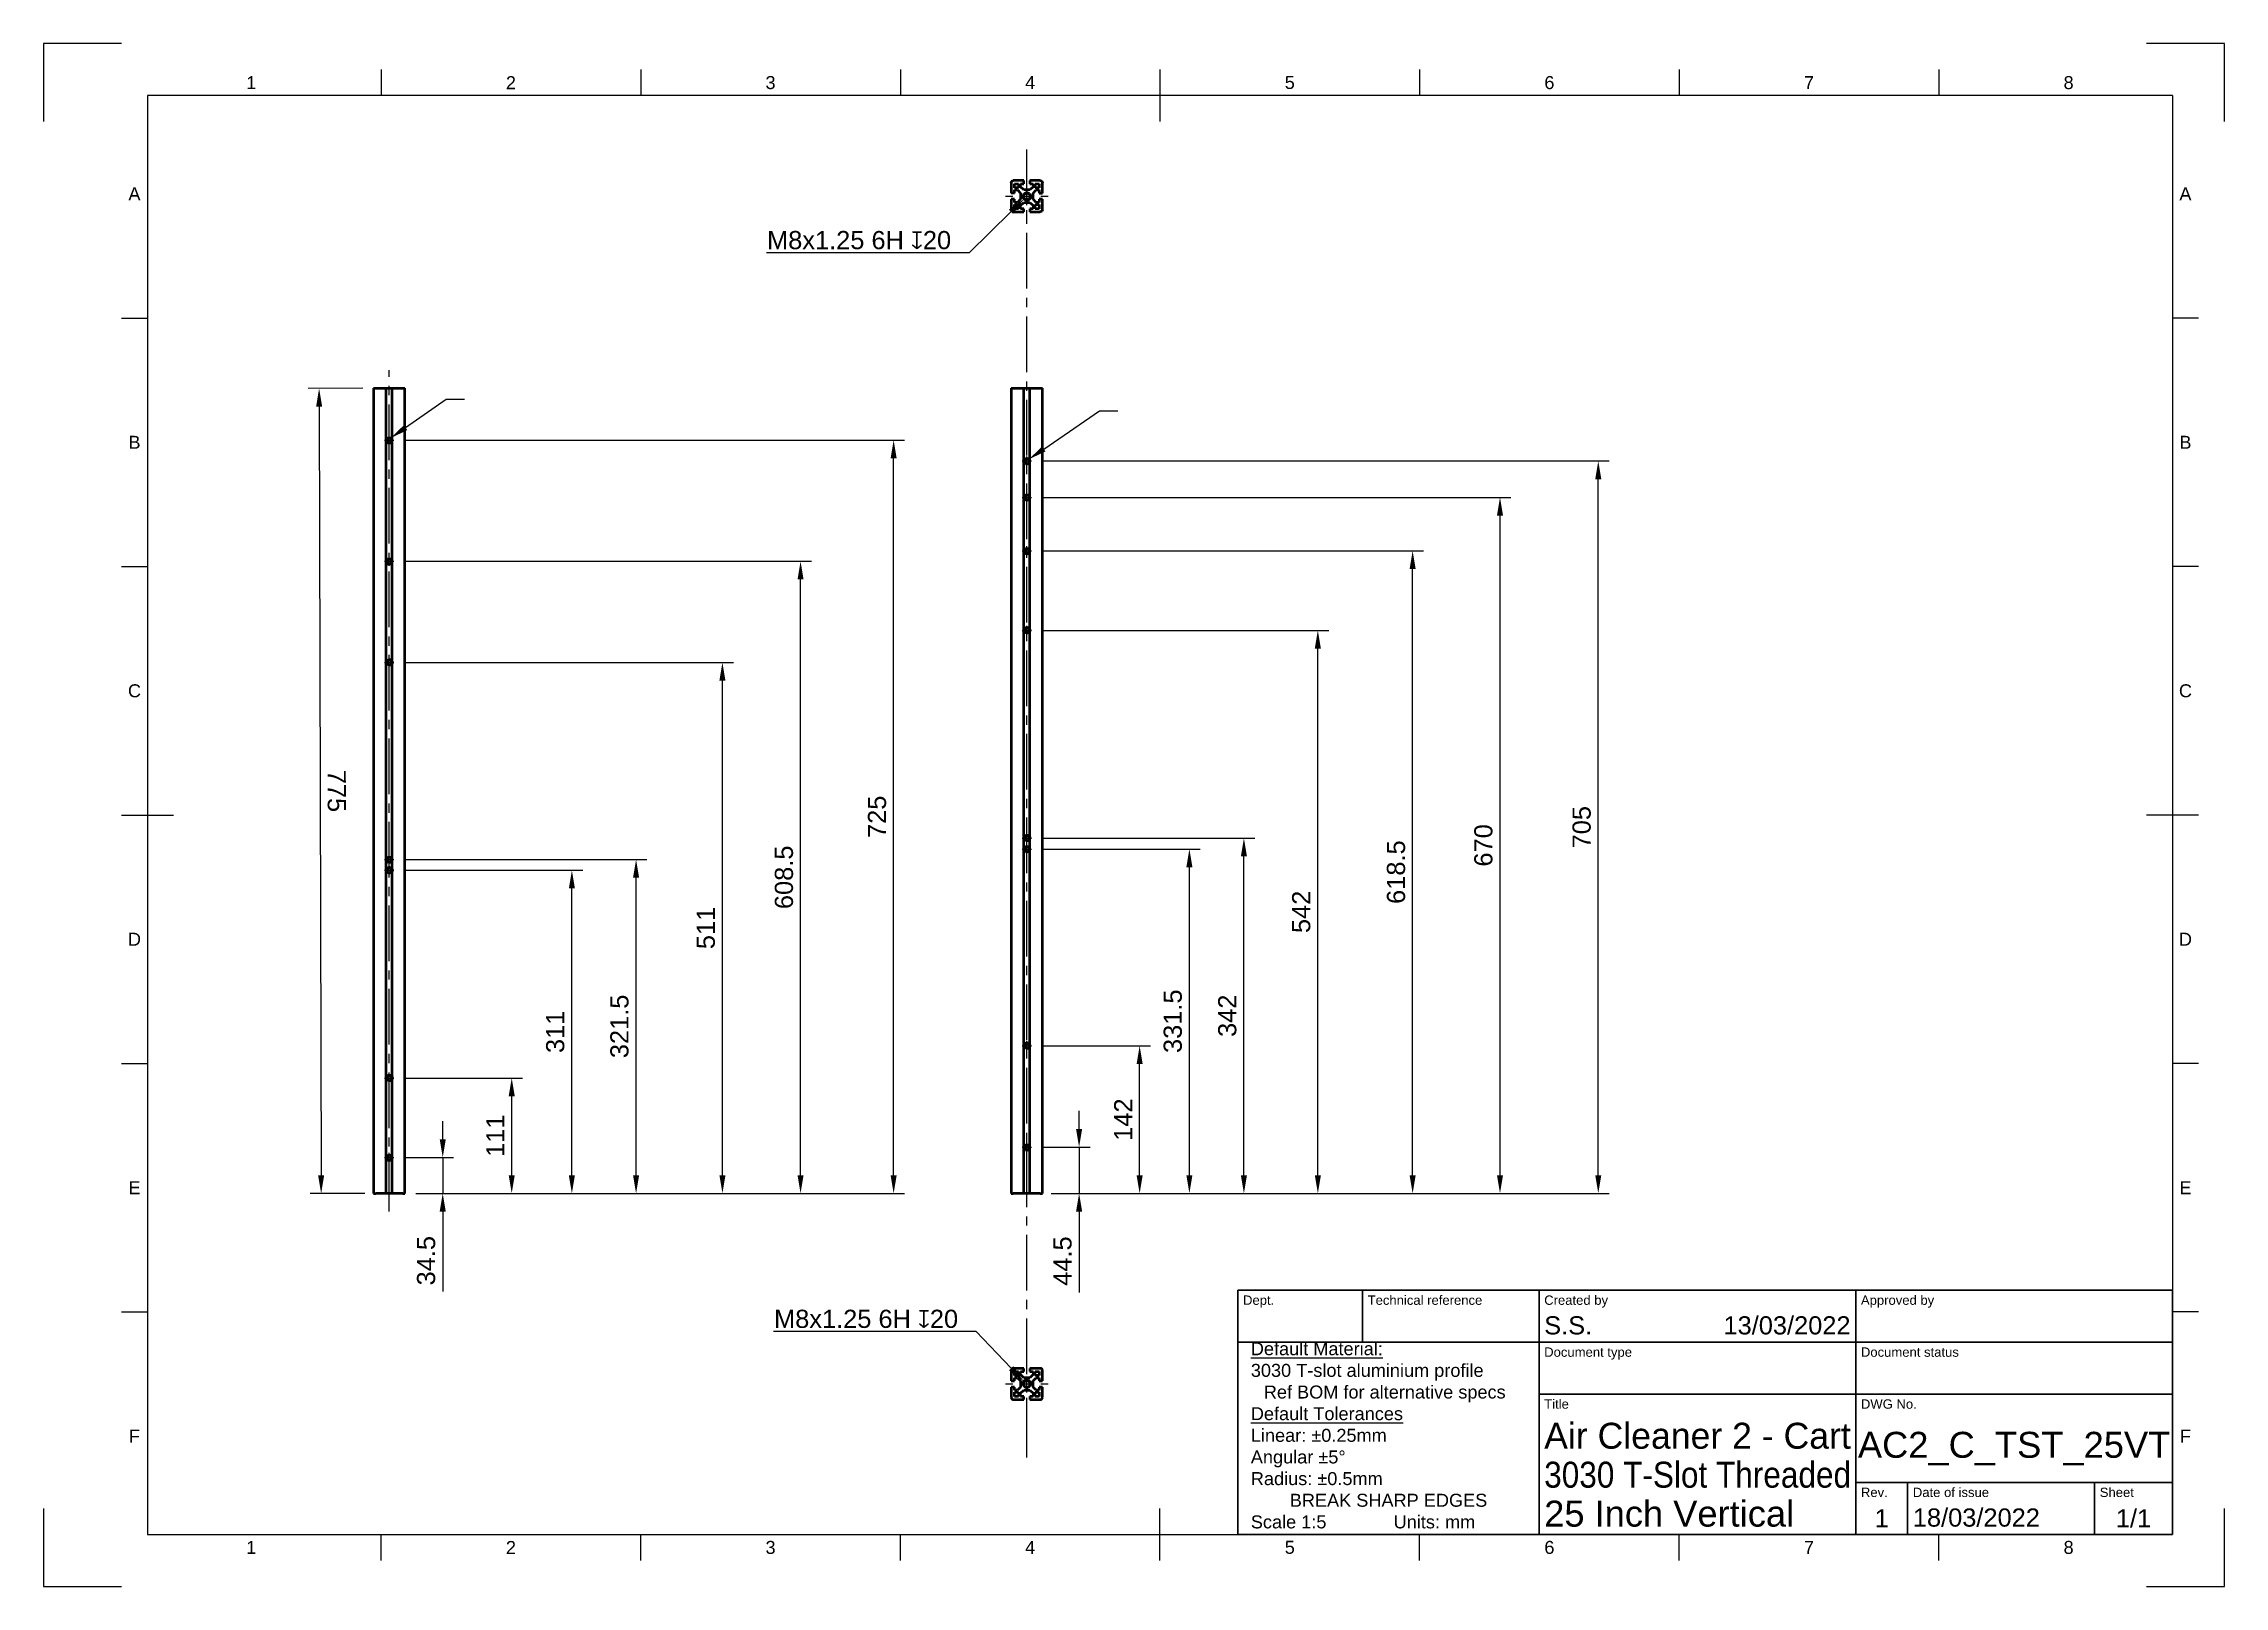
# Model space of a CAD drawing. Header units: millimetres. Extents: x 0 to 420, y 0 to 297.
import ezdxf
from ezdxf import colors
from ezdxf.entities.mleader import LeaderData, LeaderLine
from ezdxf.enums import TextEntityAlignment as Align
from ezdxf.math import Vec2, Vec3

# ---------------------------------------------------------------- set-up
doc = ezdxf.new("R2010")
doc.units = ezdxf.units.MM
doc.header["$LTSCALE"] = 0.75
doc.linetypes.add('CENTER2', pattern=[28.575, 19.05, -3.175, 3.175, -3.175])
for name, color, linetype, lineweight in [('Annotations', 7, 'Continuous', 25), ('Border', 7, 'Continuous', 25), ('Center Lines', 7, 'CENTER2', 25), ('Dimensions', 7, 'Continuous', 25), ('TitleBlock', 7, 'Continuous', 35), ('Visible', 7, 'Continuous', 50)]:
    doc.layers.add(name, color=color, linetype=linetype, lineweight=lineweight)
doc.styles.add('FusionTitle', font='arial.ttf')
doc.styles.get("Standard").update_dxf_attribs({"font": 'arial.ttf'})
doc.dimstyles.new('ISO-25', dxfattribs={"dimtxt": 3.5, "dimasz": 3.5, "dimexe": 2.1, "dimexo": 2.1, "dimgap": 1.4, "dimtad": 1, "dimzin": 12, "dimdsep": 46, "dimtxsty": 'Standard', "dimcen": 0, "dimclrd": 256, "dimclre": 256, "dimclrt": 256, "dimazin": 3, "dimtp": 0.1, "dimtm": 0.1, "dimtfac": 0.714286, "dimtmove": 0, "dimatfit": 3, "dimfxl": 1, "dimtzin": 12, "dimarcsym": 0})

msp = doc.modelspace()

# ---------------------------------------------------------------- texts
at = {"layer": 'Annotations', "insert": (230, 47), "char_height": 2.5, "attachment_point": 1}
msp.add_mtext_dynamic_manual_height_columns('\\pi-2.5,l5;{\\LDefault Material: ^J}3030 T-slot aluminium profile\\P\\pi2.5,l2.5;Ref BOM for alternative specs\\P\\pi-2.5,l5;{\\LDefault Tolerances^J}Linear: ±0.25mm ^JAngular ±5° ^JRadius: ±0.5mm\\P\\pi0,l0;^IBREAK SHARP EDGES\\P\\pl2.5;Scale 1:5^I^IUnits: mm', width=58, gutter_width=17.5, heights=[0], dxfattribs=at)

# ---------------------------------------------------------------- blocks, each defined once
blk = doc.blocks.new('ISO_A3_SHEET')
at = {"layer": 'Border'}
for p, q in [((65, 292), (65, 287)), ((115, 292), (115, 287)), ((165, 292), (165, 287)), ((215, 292), (215, 282)), ((265, 292), (265, 287)), ((315, 292), (315, 287)), ((365, 292), (365, 287)), ((410, 287), (20, 287)), ((20, 287), (20, 10)), ((410, 287), (410, 10)), ((15, 244.16666), (20, 244.16666)), ((415, 244.16666), (410, 244.16666)), ((15, 196.33333), (20, 196.33333)), ((415, 196.33333), (410, 196.33333)), ((15, 148.5), (25, 148.5)), ((415, 148.5), (405, 148.5)), ((15, 100.66667), (20, 100.66667)), ((415, 100.66667), (410, 100.66667)), ((15, 52.83334), (20, 52.83334)), ((415, 52.83334), (410, 52.83334)), ((215, 5), (215, 15)), ((20, 10), (410, 10)), ((65, 5), (65, 10)), ((115, 5), (115, 10)), ((165, 5), (165, 10)), ((265, 5), (265, 10)), ((315, 5), (315, 10)), ((365, 5), (365, 10))]:
    blk.add_line(p, q, dxfattribs=at)
at = {"layer": 'Defpoints'}
for p, q in [((15, 297), (0, 297)), ((0, 297), (0, 282)), ((420, 297), (405, 297)), ((420, 282), (420, 297)), ((0, 15), (0, 0)), ((420, 0), (420, 15)), ((0, 0), (15, 0)), ((405, 0), (420, 0))]:
    blk.add_line(p, q, dxfattribs=at)
at = {"layer": 'Border', "style": 'FusionTitle'}
for s, p in [('1', (40, 289.5)), ('2', (90, 289.5)), ('3', (140, 289.5)), ('4', (190, 289.5)), ('5', (240, 289.5)), ('6', (290, 289.5)), ('7', (340, 289.5)), ('8', (390, 289.5)), ('A', (17.5, 268.08333)), ('A', (412.5, 268.08333)), ('B', (17.5, 220.25)), ('B', (412.5, 220.25)), ('C', (17.5, 172.41667)), ('C', (412.5, 172.41667)), ('D', (17.5, 124.58334)), ('D', (412.5, 124.58334)), ('E', (17.5, 76.75001)), ('E', (412.5, 76.75001)), ('F', (17.5, 28.91668)), ('F', (412.5, 28.91668)), ('1', (40, 7.5)), ('2', (90, 7.5)), ('3', (140, 7.5)), ('4', (190, 7.5)), ('5', (240, 7.5)), ('6', (290, 7.5)), ('7', (340, 7.5)), ('8', (390, 7.5))]:
    blk.add_text(s, height=2.5, dxfattribs=at).set_placement(p, align=Align.MIDDLE)
blk = doc.blocks.new('ISO_TITLEBLOCK')
at = {"layer": 'TitleBlock'}
for p, q in [((0, 47), (-180, 47)), ((-180, 47), (-180, 0)), ((-156, 37), (-156, 47)), ((-122, 0), (-122, 47)), ((-61, 0), (-61, 47)), ((0, 0), (0, 47)), ((-180, 37), (0, 37)), ((-122, 27), (0, 27)), ((-61, 10), (0, 10)), ((-51, 0), (-51, 10)), ((-15, 0), (-15, 10)), ((-180, 0), (0, 0))]:
    blk.add_line(p, q, dxfattribs=at)
at = {"layer": 'TitleBlock', "style": 'FusionTitle'}
for s, p in [('Dept.', (-179, 46)), ('Technical reference', (-155, 46)), ('Created by', (-121, 46)), ('Approved by', (-60, 46)), ('Document type', (-121, 36)), ('Document status', (-60, 36)), ('Title', (-121, 26)), ('DWG No.', (-60, 26)), ('Rev.', (-60, 9)), ('Date of issue', (-50, 9)), ('Sheet', (-14, 9))]:
    blk.add_text(s, height=1.8, dxfattribs=at).set_placement(p, align=Align.TOP_LEFT)
for tag, height, p in [('DEPT', 3.5, (-179, 42)), ('TECHNICAL_REFERENCE', 3.5, (-155, 42)), ('CREATED_BY', 3.5, (-121, 42)), ('APPROVED_BY', 3.5, (-60, 42)), ('DOCUMENT_TYPE', 3.5, (-121, 32)), ('DOCUMENT_STATUS', 3.5, (-60, 32)), ('TITLE_1', 5, (-121, 21.5)), ('TITLE_2', 5, (-121, 14)), ('TITLE_3', 5, (-121, 6.5)), ('DATE_OF_ISSUE', 3.5, (-50, 5))]:
    blk.add_attdef(tag, text='', height=height, dxfattribs=at).set_placement(p, align=Align.TOP_LEFT)
for tag, p in [('CREATED_DATE', (-62, 42)), ('APPROVED_DATE', (-0.99, 42))]:
    blk.add_attdef(tag, text='', height=3.5, dxfattribs=at).set_placement(p, align=Align.TOP_RIGHT)
for tag, height, p in [('DRAWING_NUMBER', 5, (-30.5, 19.75)), ('REV', 3.5, (-56, 4.85)), ('SHEET', 3.5, (-7.5, 4.85))]:
    blk.add_attdef(tag, text='', height=height, dxfattribs=at).set_placement(p, align=Align.TOP_CENTER)
blk = doc.blocks.new('*U7')
at = {"layer": 'Center Lines', "color": 0, "ltscale": 0.75, "transparency": 16777216}
for p, q in [((-4.1, 0), (-2.678906, 0)), ((0, 2.678906), (0, 4.1)), ((2.678906, 0), (4.1, 0)), ((0, -4.1), (0, -2.678906))]:
    blk.add_line(p, q, dxfattribs=at)
at = {"layer": 'Center Lines', "color": 0, "linetype": 'Continuous', "ltscale": 0.75, "transparency": 16777216}
for p, q in [((-0.892969, 0), (0.892969, 0)), ((0, -0.892969), (0, 0.892969))]:
    blk.add_line(p, q, dxfattribs=at)
blk = doc.blocks.new('*U8')
at = {"layer": 'Center Lines', "color": 0, "linetype": 'Continuous', "ltscale": 0.75, "transparency": 16777216}
for p, q in [((-0.892969, 0), (0.892969, 0)), ((0, -0.892969), (0, 0.892969))]:
    blk.add_line(p, q, dxfattribs=at)
blk = doc.blocks.new('*U9')
at = {"layer": 'Center Lines', "color": 0, "linetype": 'Continuous', "ltscale": 0.75, "transparency": 16777216}
for p, q in [((-0.892969, 0), (0.892969, 0)), ((0, -0.892969), (0, 0.892969))]:
    blk.add_line(p, q, dxfattribs=at)
blk = doc.blocks.new('*U10')
at = {"layer": 'Center Lines', "color": 0, "linetype": 'Continuous', "ltscale": 0.75, "transparency": 16777216}
for p, q in [((-0.892969, 0), (0.892969, 0)), ((0, -0.892969), (0, 0.892969))]:
    blk.add_line(p, q, dxfattribs=at)
blk = doc.blocks.new('*U11')
at = {"layer": 'Center Lines', "color": 0, "linetype": 'Continuous', "ltscale": 0.75, "transparency": 16777216}
for p, q in [((-0.892969, 0), (0.892969, 0)), ((0, -0.892969), (0, 0.892969))]:
    blk.add_line(p, q, dxfattribs=at)
blk = doc.blocks.new('*U12')
at = {"layer": 'Center Lines', "color": 0, "linetype": 'Continuous', "ltscale": 0.75, "transparency": 16777216}
for p, q in [((-0.892969, 0), (0.892969, 0)), ((0, -0.892969), (0, 0.892969))]:
    blk.add_line(p, q, dxfattribs=at)
blk = doc.blocks.new('*U13')
at = {"layer": 'Center Lines', "color": 0, "linetype": 'Continuous', "ltscale": 0.75, "transparency": 16777216}
for p, q in [((-0.892969, 0), (0.892969, 0)), ((0, -0.892969), (0, 0.892969))]:
    blk.add_line(p, q, dxfattribs=at)
blk = doc.blocks.new('*U14')
at = {"layer": 'Center Lines', "color": 0, "linetype": 'Continuous', "ltscale": 0.75, "transparency": 16777216}
for p, q in [((-0.892969, 0), (0.892969, 0)), ((0, -0.892969), (0, 0.892969))]:
    blk.add_line(p, q, dxfattribs=at)
blk = doc.blocks.new('*U15')
at = {"layer": 'Center Lines', "color": 0, "linetype": 'Continuous', "ltscale": 0.75, "transparency": 16777216}
for p, q in [((-0.892969, 0), (0.892969, 0)), ((0, -0.892969), (0, 0.892969))]:
    blk.add_line(p, q, dxfattribs=at)
blk = doc.blocks.new('*U16')
at = {"layer": 'Center Lines', "color": 0, "linetype": 'Continuous', "ltscale": 0.75, "transparency": 16777216}
for p, q in [((-0.892969, 0), (0.892969, 0)), ((0, -0.892969), (0, 0.892969))]:
    blk.add_line(p, q, dxfattribs=at)
blk = doc.blocks.new('*U17')
at = {"layer": 'Center Lines', "color": 0, "linetype": 'Continuous', "ltscale": 0.75, "transparency": 16777216}
for p, q in [((-0.892969, 0), (0.892969, 0)), ((0, -0.892969), (0, 0.892969))]:
    blk.add_line(p, q, dxfattribs=at)
blk = doc.blocks.new('*U18')
at = {"layer": 'Center Lines', "color": 0, "linetype": 'Continuous', "ltscale": 0.75, "transparency": 16777216}
for p, q in [((-0.892969, 0), (0.892969, 0)), ((0, -0.892969), (0, 0.892969))]:
    blk.add_line(p, q, dxfattribs=at)
blk = doc.blocks.new('*U19')
at = {"layer": 'Center Lines', "color": 0, "linetype": 'Continuous', "ltscale": 0.75, "transparency": 16777216}
for p, q in [((-0.892969, 0), (0.892969, 0)), ((0, -0.892969), (0, 0.892969))]:
    blk.add_line(p, q, dxfattribs=at)
blk = doc.blocks.new('*U20')
at = {"layer": 'Center Lines', "color": 0, "linetype": 'Continuous', "ltscale": 0.75, "transparency": 16777216}
for p, q in [((-0.892969, 0), (0.892969, 0)), ((0, -0.892969), (0, 0.892969))]:
    blk.add_line(p, q, dxfattribs=at)
blk = doc.blocks.new('*U21')
at = {"layer": 'Center Lines', "color": 0, "linetype": 'Continuous', "ltscale": 0.75, "transparency": 16777216}
for p, q in [((-0.892969, 0), (0.892969, 0)), ((0, -0.892969), (0, 0.892969))]:
    blk.add_line(p, q, dxfattribs=at)
blk = doc.blocks.new('*U22')
at = {"layer": 'Center Lines', "color": 0, "ltscale": 0.75, "transparency": 16777216}
for p, q in [((-4.1, 0), (-2.678906, 0)), ((0, 2.678906), (0, 4.1)), ((2.678906, 0), (4.1, 0)), ((0, -4.1), (0, -2.678906))]:
    blk.add_line(p, q, dxfattribs=at)
at = {"layer": 'Center Lines', "color": 0, "linetype": 'Continuous', "ltscale": 0.75, "transparency": 16777216}
for p, q in [((-0.892969, 0), (0.892969, 0)), ((0, -0.892969), (0, 0.892969))]:
    blk.add_line(p, q, dxfattribs=at)
blk = doc.blocks.new('*D42')
at = {"layer": 'Defpoints', "color": 0, "transparency": 16777216}
for p in [(190.2507, 84.550692), (199.427866, 84.550692), (192.357734, 75.650682)]:
    blk.add_point(p, dxfattribs=at)
at = {"layer": 'Dimensions', "lineweight": -2, "transparency": 16777216}
for p, q in [((199.427866, 88.050692), (199.427866, 91.550692)), ((192.3507, 84.550692), (201.527866, 84.550692)), ((199.427866, 84.550692), (199.427866, 75.650682)), ((194.457734, 75.650682), (201.527866, 75.650682)), ((199.427866, 72.150682), (199.427866, 56.592156))]:
    blk.add_line(p, q, dxfattribs=at)
at = {"layer": 'Dimensions', "transparency": 16777216}
for points in [[(198.844533, 88.050692), (200.0112, 88.050692), (199.427866, 84.550692)], [(198.844533, 72.150682), (200.0112, 72.150682), (199.427866, 75.650682)]]:
    blk.add_solid(points, dxfattribs=at)
at = {"layer": 'Dimensions', "transparency": 16777216, "insert": (196.248023, 62.621419), "char_height": 3.5, "attachment_point": 5, "rotation": 90}
blk.add_mtext('44.5', dxfattribs=at)
blk = doc.blocks.new('*D43')
at = {"layer": 'Defpoints', "color": 0, "transparency": 16777216}
for p in [(190.250702, 104.050882), (211.085493, 104.050882), (192.357734, 75.650682)]:
    blk.add_point(p, dxfattribs=at)
at = {"layer": 'Dimensions', "lineweight": -2, "transparency": 16777216}
for p, q in [((192.350702, 104.050882), (213.185493, 104.050882)), ((211.085493, 79.150682), (211.085493, 100.550882)), ((194.457734, 75.650682), (213.185493, 75.650682))]:
    blk.add_line(p, q, dxfattribs=at)
at = {"layer": 'Dimensions', "transparency": 16777216}
for points in [[(210.50216, 100.550882), (211.668827, 100.550882), (211.085493, 104.050882)], [(210.50216, 79.150682), (211.668827, 79.150682), (211.085493, 75.650682)]]:
    blk.add_solid(points, dxfattribs=at)
at = {"layer": 'Dimensions', "transparency": 16777216, "insert": (207.928331, 89.850782), "char_height": 3.5, "attachment_point": 5, "rotation": 90}
blk.add_mtext('142', dxfattribs=at)
blk = doc.blocks.new('*D44')
at = {"layer": 'Defpoints', "color": 0, "transparency": 16777216}
for p in [(190.2507, 141.950692), (220.669535, 141.950692), (192.357734, 75.650682)]:
    blk.add_point(p, dxfattribs=at)
at = {"layer": 'Dimensions', "lineweight": -2, "transparency": 16777216}
for p, q in [((192.3507, 141.950692), (222.769535, 141.950692)), ((220.669535, 79.150682), (220.669535, 138.450692)), ((194.457734, 75.650682), (222.769535, 75.650682))]:
    blk.add_line(p, q, dxfattribs=at)
at = {"layer": 'Dimensions', "transparency": 16777216}
for points in [[(220.086201, 138.450692), (221.252868, 138.450692), (220.669535, 141.950692)], [(220.086201, 79.150682), (221.252868, 79.150682), (220.669535, 75.650682)]]:
    blk.add_solid(points, dxfattribs=at)
at = {"layer": 'Dimensions', "transparency": 16777216, "insert": (217.481335, 108.800687), "char_height": 3.5, "attachment_point": 5, "rotation": 90}
blk.add_mtext('331.5', dxfattribs=at)
blk = doc.blocks.new('*D45')
at = {"layer": 'Defpoints', "color": 0, "transparency": 16777216}
for p in [(190.250702, 144.050882), (231.169535, 144.050882), (192.357734, 75.650682)]:
    blk.add_point(p, dxfattribs=at)
at = {"layer": 'Dimensions', "lineweight": -2, "transparency": 16777216}
for p, q in [((192.350702, 144.050882), (233.269535, 144.050882)), ((231.169535, 79.150682), (231.169535, 140.550882)), ((194.457734, 75.650682), (233.269535, 75.650682))]:
    blk.add_line(p, q, dxfattribs=at)
at = {"layer": 'Dimensions', "transparency": 16777216}
for points in [[(230.586201, 140.550882), (231.752868, 140.550882), (231.169535, 144.050882)], [(230.586201, 79.150682), (231.752868, 79.150682), (231.169535, 75.650682)]]:
    blk.add_solid(points, dxfattribs=at)
at = {"layer": 'Dimensions', "transparency": 16777216, "insert": (227.981335, 109.850782), "char_height": 3.5, "attachment_point": 5, "rotation": 90}
blk.add_mtext('342', dxfattribs=at)
blk = doc.blocks.new('*D46')
at = {"layer": 'Defpoints', "color": 0, "transparency": 16777216}
for p in [(190.250702, 184.050882), (245.409404, 184.050882), (192.357734, 75.650682)]:
    blk.add_point(p, dxfattribs=at)
at = {"layer": 'Dimensions', "lineweight": -2, "transparency": 16777216}
for p, q in [((192.350702, 184.050882), (247.509404, 184.050882)), ((245.409404, 79.150682), (245.409404, 180.550882)), ((194.457734, 75.650682), (247.509404, 75.650682))]:
    blk.add_line(p, q, dxfattribs=at)
at = {"layer": 'Dimensions', "transparency": 16777216}
for points in [[(244.826071, 180.550882), (245.992738, 180.550882), (245.409404, 184.050882)], [(244.826071, 79.150682), (245.992738, 79.150682), (245.409404, 75.650682)]]:
    blk.add_solid(points, dxfattribs=at)
at = {"layer": 'Dimensions', "transparency": 16777216, "insert": (242.222399, 129.850782), "char_height": 3.5, "attachment_point": 5, "rotation": 90}
blk.add_mtext('542', dxfattribs=at)
blk = doc.blocks.new('*D47')
at = {"layer": 'Defpoints', "color": 0, "transparency": 16777216}
for p in [(190.2507, 199.350692), (263.665516, 199.350692), (192.357734, 75.650682)]:
    blk.add_point(p, dxfattribs=at)
at = {"layer": 'Dimensions', "lineweight": -2, "transparency": 16777216}
for p, q in [((192.3507, 199.350692), (265.765516, 199.350692)), ((263.665516, 79.150682), (263.665516, 195.850692)), ((194.457734, 75.650682), (265.765516, 75.650682))]:
    blk.add_line(p, q, dxfattribs=at)
at = {"layer": 'Dimensions', "transparency": 16777216}
for points in [[(263.082183, 195.850692), (264.248849, 195.850692), (263.665516, 199.350692)], [(263.082183, 79.150682), (264.248849, 79.150682), (263.665516, 75.650682)]]:
    blk.add_solid(points, dxfattribs=at)
at = {"layer": 'Dimensions', "transparency": 16777216, "insert": (260.478511, 137.500687), "char_height": 3.5, "attachment_point": 5, "rotation": 90}
blk.add_mtext('618.5', dxfattribs=at)
blk = doc.blocks.new('*D48')
at = {"layer": 'Defpoints', "color": 0, "transparency": 16777216}
for p in [(190.250715, 216.650669), (299.415908, 216.650669), (191.957734, 75.650682)]:
    blk.add_point(p, dxfattribs=at)
at = {"layer": 'Dimensions', "lineweight": -2, "transparency": 16777216}
for p, q in [((192.350715, 216.650669), (301.515908, 216.650669)), ((299.415908, 79.150682), (299.415908, 213.150669)), ((194.057734, 75.650682), (301.515908, 75.650682))]:
    blk.add_line(p, q, dxfattribs=at)
at = {"layer": 'Dimensions', "transparency": 16777216}
for points in [[(298.832575, 213.150669), (299.999242, 213.150669), (299.415908, 216.650669)], [(298.832575, 79.150682), (299.999242, 79.150682), (299.415908, 75.650682)]]:
    blk.add_solid(points, dxfattribs=at)
at = {"layer": 'Dimensions', "transparency": 16777216, "insert": (296.228903, 146.150676), "char_height": 3.5, "attachment_point": 5, "rotation": 90}
blk.add_mtext('705', dxfattribs=at)
blk = doc.blocks.new('*D49')
at = {"layer": 'Defpoints', "color": 0, "transparency": 16777216}
for p in [(67.448326, 82.550675), (76.867158, 82.550675), (69.555357, 75.650682)]:
    blk.add_point(p, dxfattribs=at)
at = {"layer": 'Dimensions', "lineweight": -2, "transparency": 16777216}
for p, q in [((76.867158, 86.050675), (76.867158, 89.550675)), ((69.548326, 82.550675), (78.967158, 82.550675)), ((76.867158, 82.550675), (76.867158, 75.650682)), ((71.655357, 75.650682), (78.967158, 75.650682)), ((76.867158, 72.150682), (76.867158, 56.735403))]:
    blk.add_line(p, q, dxfattribs=at)
at = {"layer": 'Dimensions', "transparency": 16777216}
for points in [[(76.283825, 86.050675), (77.450491, 86.050675), (76.867158, 82.550675)], [(76.283825, 72.150682), (77.450491, 72.150682), (76.867158, 75.650682)]]:
    blk.add_solid(points, dxfattribs=at)
at = {"layer": 'Dimensions', "transparency": 16777216, "insert": (73.678959, 62.693043), "char_height": 3.5, "attachment_point": 5, "rotation": 90}
blk.add_mtext('34.5', dxfattribs=at)
blk = doc.blocks.new('*D50')
at = {"layer": 'Defpoints', "color": 0, "transparency": 16777216}
for p in [(67.448326, 97.850482), (90.152724, 97.850482), (69.555357, 75.650682)]:
    blk.add_point(p, dxfattribs=at)
at = {"layer": 'Dimensions', "lineweight": -2, "transparency": 16777216}
for p, q in [((69.548326, 97.850482), (92.252724, 97.850482)), ((90.152724, 79.150682), (90.152724, 94.350482)), ((71.655357, 75.650682), (92.252724, 75.650682))]:
    blk.add_line(p, q, dxfattribs=at)
at = {"layer": 'Dimensions', "transparency": 16777216}
for points in [[(89.56939, 94.350482), (90.736057, 94.350482), (90.152724, 97.850482)], [(89.56939, 79.150682), (90.736057, 79.150682), (90.152724, 75.650682)]]:
    blk.add_solid(points, dxfattribs=at)
at = {"layer": 'Dimensions', "transparency": 16777216, "insert": (86.995561, 86.750582), "char_height": 3.5, "attachment_point": 5, "rotation": 90}
blk.add_mtext('111', dxfattribs=at)
blk = doc.blocks.new('*D51')
at = {"layer": 'Defpoints', "color": 0, "transparency": 16777216}
for p in [(67.448326, 137.850482), (101.737099, 137.850482), (69.555357, 75.650682)]:
    blk.add_point(p, dxfattribs=at)
at = {"layer": 'Dimensions', "lineweight": -2, "transparency": 16777216}
for p, q in [((69.548326, 137.850482), (103.837099, 137.850482)), ((101.737099, 79.150682), (101.737099, 134.350482)), ((71.655357, 75.650682), (103.837099, 75.650682))]:
    blk.add_line(p, q, dxfattribs=at)
at = {"layer": 'Dimensions', "transparency": 16777216}
for points in [[(101.153766, 134.350482), (102.320433, 134.350482), (101.737099, 137.850482)], [(101.153766, 79.150682), (102.320433, 79.150682), (101.737099, 75.650682)]]:
    blk.add_solid(points, dxfattribs=at)
at = {"layer": 'Dimensions', "transparency": 16777216, "insert": (98.5489, 106.750582), "char_height": 3.5, "attachment_point": 5, "rotation": 90}
blk.add_mtext('311', dxfattribs=at)
blk = doc.blocks.new('*D52')
at = {"layer": 'Defpoints', "color": 0, "transparency": 16777216}
for p in [(67.448326, 139.950675), (114.103048, 139.950675), (69.555357, 75.650682)]:
    blk.add_point(p, dxfattribs=at)
at = {"layer": 'Dimensions', "lineweight": -2, "transparency": 16777216}
for p, q in [((69.548326, 139.950675), (116.203048, 139.950675)), ((114.103048, 79.150682), (114.103048, 136.450675)), ((71.655357, 75.650682), (116.203048, 75.650682))]:
    blk.add_line(p, q, dxfattribs=at)
at = {"layer": 'Dimensions', "transparency": 16777216}
for points in [[(113.519714, 136.450675), (114.686381, 136.450675), (114.103048, 139.950675)], [(113.519714, 79.150682), (114.686381, 79.150682), (114.103048, 75.650682)]]:
    blk.add_solid(points, dxfattribs=at)
at = {"layer": 'Dimensions', "transparency": 16777216, "insert": (110.914848, 107.800679), "char_height": 3.5, "attachment_point": 5, "rotation": 90}
blk.add_mtext('321.5', dxfattribs=at)
blk = doc.blocks.new('*D53')
at = {"layer": 'Defpoints', "color": 0, "transparency": 16777216}
for p in [(67.448326, 177.850482), (130.735692, 177.850482), (69.555357, 75.650682)]:
    blk.add_point(p, dxfattribs=at)
at = {"layer": 'Dimensions', "lineweight": -2, "transparency": 16777216}
for p, q in [((69.548326, 177.850482), (132.835692, 177.850482)), ((130.735692, 79.150682), (130.735692, 174.350482)), ((71.655357, 75.650682), (132.835692, 75.650682))]:
    blk.add_line(p, q, dxfattribs=at)
at = {"layer": 'Dimensions', "transparency": 16777216}
for points in [[(130.152359, 174.350482), (131.319026, 174.350482), (130.735692, 177.850482)], [(130.152359, 79.150682), (131.319026, 79.150682), (130.735692, 75.650682)]]:
    blk.add_solid(points, dxfattribs=at)
at = {"layer": 'Dimensions', "transparency": 16777216, "insert": (127.548687, 126.750582), "char_height": 3.5, "attachment_point": 5, "rotation": 90}
blk.add_mtext('511', dxfattribs=at)
blk = doc.blocks.new('*D54')
at = {"layer": 'Defpoints', "color": 0, "transparency": 16777216}
for p in [(67.448326, 197.350675), (145.783573, 197.350675), (69.555357, 75.650682)]:
    blk.add_point(p, dxfattribs=at)
at = {"layer": 'Dimensions', "lineweight": -2, "transparency": 16777216}
for p, q in [((69.548326, 197.350675), (147.883573, 197.350675)), ((145.783573, 79.150682), (145.783573, 193.850675)), ((71.655357, 75.650682), (147.883573, 75.650682))]:
    blk.add_line(p, q, dxfattribs=at)
at = {"layer": 'Dimensions', "transparency": 16777216}
for points in [[(145.200239, 193.850675), (146.366906, 193.850675), (145.783573, 197.350675)], [(145.200239, 79.150682), (146.366906, 79.150682), (145.783573, 75.650682)]]:
    blk.add_solid(points, dxfattribs=at)
at = {"layer": 'Dimensions', "transparency": 16777216, "insert": (142.596567, 136.500679), "char_height": 3.5, "attachment_point": 5, "rotation": 90}
blk.add_mtext('608.5', dxfattribs=at)
blk = doc.blocks.new('*D55')
at = {"layer": 'Defpoints', "color": 0, "transparency": 16777216}
for p in [(67.448834, 220.650682), (163.707946, 220.650682), (69.555357, 75.650682)]:
    blk.add_point(p, dxfattribs=at)
at = {"layer": 'Dimensions', "lineweight": -2, "transparency": 16777216}
for p, q in [((69.548834, 220.650682), (165.807946, 220.650682)), ((163.707946, 79.150682), (163.707946, 217.150682)), ((71.655357, 75.650682), (165.807946, 75.650682))]:
    blk.add_line(p, q, dxfattribs=at)
at = {"layer": 'Dimensions', "transparency": 16777216}
for points in [[(163.124613, 217.150682), (164.291279, 217.150682), (163.707946, 220.650682)], [(163.124613, 79.150682), (164.291279, 79.150682), (163.707946, 75.650682)]]:
    blk.add_solid(points, dxfattribs=at)
at = {"layer": 'Dimensions', "transparency": 16777216, "insert": (160.520941, 148.150682), "char_height": 3.5, "attachment_point": 5, "rotation": 90}
blk.add_mtext('725', dxfattribs=at)
blk = doc.blocks.new('*D56')
at = {"layer": 'Defpoints', "color": 0, "transparency": 16777216}
for p in [(63.555357, 230.650669), (53.455392, 75.623586), (63.955357, 75.650682)]:
    blk.add_point(p, dxfattribs=at)
at = {"layer": 'Dimensions', "lineweight": -2, "transparency": 16777216}
for p, q in [((61.455364, 230.64525), (50.955399, 230.618153)), ((53.064424, 227.123584), (53.44636, 79.123574)), ((61.855364, 75.645263), (51.355399, 75.618166))]:
    blk.add_line(p, q, dxfattribs=at)
at = {"layer": 'Dimensions', "transparency": 16777216}
for points in [[(53.647756, 227.125089), (52.481093, 227.122079), (53.055392, 230.623572)], [(54.029691, 79.125079), (52.863028, 79.122069), (53.455392, 75.623586)]]:
    blk.add_solid(points, dxfattribs=at)
at = {"layer": 'Dimensions', "transparency": 16777216, "insert": (56.435225, 153.131785), "char_height": 3.5, "attachment_point": 5, "rotation": 270.14788052}
blk.add_mtext('775', dxfattribs=at)
blk = doc.blocks.new('*U38')
at = {"layer": 'Center Lines', "color": 0, "linetype": 'Continuous', "ltscale": 0.75, "transparency": 16777216}
for p, q in [((-0.892969, 0), (0.892969, 0)), ((0, -0.892969), (0, 0.892969))]:
    blk.add_line(p, q, dxfattribs=at)
blk = doc.blocks.new('*D57')
at = {"layer": 'Defpoints', "color": 0, "transparency": 16777216}
for p in [(190.250702, 209.650682), (280.491485, 209.650682), (192.357734, 75.650682)]:
    blk.add_point(p, dxfattribs=at)
at = {"layer": 'Dimensions', "lineweight": -2, "transparency": 16777216}
for p, q in [((192.350702, 209.650682), (282.591485, 209.650682)), ((280.491485, 79.150682), (280.491485, 206.150682)), ((194.457734, 75.650682), (282.591485, 75.650682))]:
    blk.add_line(p, q, dxfattribs=at)
at = {"layer": 'Dimensions', "transparency": 16777216}
for points in [[(279.908152, 206.150682), (281.074819, 206.150682), (280.491485, 209.650682)], [(279.908152, 79.150682), (281.074819, 79.150682), (280.491485, 75.650682)]]:
    blk.add_solid(points, dxfattribs=at)
at = {"layer": 'Dimensions', "transparency": 16777216, "insert": (277.30448, 142.650682), "char_height": 3.5, "attachment_point": 5, "rotation": 90}
blk.add_mtext('670', dxfattribs=at)
blk = doc.blocks.new('*U40')
at = {"layer": 'Center Lines', "color": 0, "ltscale": 0.75, "transparency": 16777216}
blk.add_line((0, -128.349644), (0, 124.018972), dxfattribs=at)
blk = doc.blocks.new('*U41')
at = {"layer": 'Center Lines', "color": 0, "ltscale": 0.75, "transparency": 16777216}
blk.add_line((0, -80.999993), (0, 80.999993), dxfattribs=at)

# ---------------------------------------------------------------- dimensions: what is measured, and where the dimension line sits
at = {"layer": 'Dimensions'}
dim = msp.add_aligned_dim(p1=(63.5554, 230.6507), p2=(63.9554, 75.6507), distance=-10.5, dimstyle='ISO-25', override={"dimlfac": 5, "dimclrd": 256, "dimclre": 256}, dxfattribs=at)
dim.commit()
dim.dimension.update_dxf_attribs({"geometry": '*D56', "text_midpoint": (56.4352, 153.1318)})
for base, p1, p2, picture, middle in [((163.7079, 220.6507), (69.5554, 75.6507), (67.4488, 220.6507), '*D55', (163.7079, 148.1507)), ((299.4159, 216.6507), (191.9577, 75.6507), (190.2507, 216.6507), '*D48', (299.4159, 146.1507)), ((263.6655, 199.3507), (192.3577, 75.6507), (190.2507, 199.3507), '*D47', (263.6655, 137.5007)), ((145.7836, 197.3507), (69.5554, 75.6507), (67.4483, 197.3507), '*D54', (145.7836, 136.5007)), ((245.4094, 184.0509), (192.3577, 75.6507), (190.2507, 184.0509), '*D46', (245.4094, 129.8508)), ((130.7357, 177.8505), (69.5554, 75.6507), (67.4483, 177.8505), '*D53', (130.7357, 126.7506)), ((231.1695, 144.0509), (192.3577, 75.6507), (190.2507, 144.0509), '*D45', (231.1695, 109.8508)), ((114.103, 139.9507), (69.5554, 75.6507), (67.4483, 139.9507), '*D52', (114.103, 107.8007)), ((220.6695, 141.9507), (192.3577, 75.6507), (190.2507, 141.9507), '*D44', (220.6695, 108.8007)), ((101.7371, 137.8505), (69.5554, 75.6507), (67.4483, 137.8505), '*D51', (101.7371, 106.7506)), ((211.0855, 104.0509), (192.3577, 75.6507), (190.2507, 104.0509), '*D43', (211.0855, 89.8508)), ((90.1527, 97.8505), (69.5554, 75.6507), (67.4483, 97.8505), '*D50', (90.1527, 86.7506)), ((76.8672, 82.5507), (69.5554, 75.6507), (67.4483, 82.5507), '*D49', (76.8672, 62.693)), ((199.4279, 84.5507), (192.3577, 75.6507), (190.2507, 84.5507), '*D42', (199.4279, 62.6214))]:
    dim = msp.add_linear_dim(base=base, p1=p1, p2=p2, angle=90, dimstyle='ISO-25', override={"dimlfac": 5}, dxfattribs=at)
    dim.commit()
    dim.dimension.update_dxf_attribs({"geometry": picture, "text_midpoint": middle, "dimtype": 160})
dim = msp.add_linear_dim(base=(280.4915, 209.6507), p1=(192.3577, 75.6507), p2=(190.2507, 209.6507), angle=90, dimstyle='ISO-25', override={"dimlfac": 5, "dimclrd": 256, "dimclre": 256}, dxfattribs=at)
dim.commit()
dim.dimension.update_dxf_attribs({"geometry": '*D57', "text_midpoint": (277.3045, 142.6507)})

# ---------------------------------------------------------------- linework, layer by layer
at = {"layer": 'Visible', "extrusion": (0, 2.967e-13, -1)}
for p, q in [((186.3577, 270.2275, 77.5), (186.3577, 268.2275, 77.5)), ((188.7577, 270.6275, 77.5), (186.7577, 270.6275, 77.5)), ((186.9577, 269.2275, 77.5), (186.9577, 270.0275, 77.5)), ((186.9577, 270.0275, 77.5), (187.7577, 270.0275, 77.5)), ((187.7577, 269.2275, 77.5), (186.9577, 269.2275, 77.5)), ((186.9577, 268.2275, 77.5), (186.9577, 268.8275, 77.5)), ((186.9577, 268.8275, 77.5), (187.5577, 268.8275, 77.5)), ((187.5577, 268.8275, 77.5), (188.1577, 268.2275, 77.5)), ((187.7577, 270.0275, 77.5), (187.7577, 269.2275, 77.5)), ((188.1577, 269.4275, 77.5), (188.1577, 270.0275, 77.5)), ((188.1577, 270.0275, 77.5), (188.7577, 270.0275, 77.5)), ((188.7577, 268.8275, 77.5), (188.1577, 269.4275, 77.5)), ((188.7577, 270.0275, 77.5), (188.7577, 270.6275, 77.5)), ((189.9577, 268.8275, 77.5), (188.7577, 268.8275, 77.5)), ((191.9577, 270.6275, 77.5), (189.9577, 270.6275, 77.5)), ((189.9577, 270.6275, 77.5), (189.9577, 270.0275, 77.5)), ((189.9577, 270.0275, 77.5), (190.5577, 270.0275, 77.5)), ((190.5577, 269.4275, 77.5), (189.9577, 268.8275, 77.5)), ((190.5577, 270.0275, 77.5), (190.5577, 269.4275, 77.5)), ((190.5577, 268.2275, 77.5), (191.1577, 268.8275, 77.5)), ((190.9577, 269.2275, 77.5), (190.9577, 270.0275, 77.5)), ((190.9577, 270.0275, 77.5), (191.7577, 270.0275, 77.5)), ((191.7577, 269.2275, 77.5), (190.9577, 269.2275, 77.5)), ((191.1577, 268.8275, 77.5), (191.7577, 268.8275, 77.5)), ((191.7577, 270.0275, 77.5), (191.7577, 269.2275, 77.5)), ((191.7577, 268.8275, 77.5), (191.7577, 268.2275, 77.5)), ((192.3577, 268.2275, 77.5), (192.3577, 270.2275, 77.5)), ((186.9577, 268.2275, 77.5), (186.3577, 268.2275, 77.5)), ((186.9577, 267.0275, 77.5), (186.3577, 267.0275, 77.5)), ((186.3577, 267.0275, 77.5), (186.3577, 265.0275, 77.5)), ((186.7577, 264.6275, 77.5), (188.7577, 264.6275, 77.5)), ((186.9577, 266.4275, 77.5), (186.9577, 267.0275, 77.5)), ((187.5577, 266.4275, 77.5), (186.9577, 266.4275, 77.5)), ((186.9577, 266.0275, 77.5), (187.7577, 266.0275, 77.5)), ((186.9577, 265.2275, 77.5), (186.9577, 266.0275, 77.5)), ((187.7577, 265.2275, 77.5), (186.9577, 265.2275, 77.5)), ((188.1577, 267.0275, 77.5), (187.5577, 266.4275, 77.5)), ((187.7577, 266.0275, 77.5), (187.7577, 265.2275, 77.5)), ((188.1577, 268.2275, 77.5), (188.1577, 267.0275, 77.5)), ((188.1577, 265.8275, 77.5), (188.7577, 266.4275, 77.5)), ((188.1577, 265.2275, 77.5), (188.1577, 265.8275, 77.5)), ((188.7577, 265.2275, 77.5), (188.1577, 265.2275, 77.5)), ((188.7577, 266.4275, 77.5), (189.9577, 266.4275, 77.5)), ((188.7577, 264.6275, 77.5), (188.7577, 265.2275, 77.5)), ((189.9577, 266.4275, 77.5), (190.5577, 265.8275, 77.5)), ((190.5577, 265.2275, 77.5), (189.9577, 265.2275, 77.5)), ((189.9577, 265.2275, 77.5), (189.9577, 264.6275, 77.5)), ((189.9577, 264.6275, 77.5), (191.9577, 264.6275, 77.5)), ((190.5577, 267.0275, 77.5), (190.5577, 268.2275, 77.5)), ((191.1577, 266.4275, 77.5), (190.5577, 267.0275, 77.5)), ((190.5577, 265.8275, 77.5), (190.5577, 265.2275, 77.5)), ((190.9577, 265.2275, 77.5), (190.9577, 266.0275, 77.5)), ((190.9577, 266.0275, 77.5), (191.7577, 266.0275, 77.5)), ((191.7577, 265.2275, 77.5), (190.9577, 265.2275, 77.5)), ((191.7577, 266.4275, 77.5), (191.1577, 266.4275, 77.5)), ((191.7577, 268.2275, 77.5), (192.3577, 268.2275, 77.5)), ((192.3577, 267.0275, 77.5), (191.7577, 267.0275, 77.5)), ((191.7577, 267.0275, 77.5), (191.7577, 266.4275, 77.5)), ((191.7577, 266.0275, 77.5), (191.7577, 265.2275, 77.5)), ((192.3577, 265.0275, 77.5), (192.3577, 267.0275, 77.5))]:
    msp.add_line(p, q, dxfattribs=at)
at = {"layer": 'Visible', "extrusion": (0, 1, 0)}
for p, q in [((63.5554, 230.6507, 2.6), (63.5554, 75.6507, 2.6)), ((63.9554, 230.6507, 3), (65.9554, 230.6507, 3)), ((65.9554, 230.6507, 1.2), (67.1554, 230.6507, 1.2)), ((65.9554, 75.6507, 3), (65.9554, 230.6507, 3)), ((67.1554, 230.6507, 3), (69.1554, 230.6507, 3)), ((67.1554, 75.6507, 3), (67.1554, 230.6507, 3)), ((69.5554, 75.6507, 2.6), (69.5554, 230.6507, 2.6)), ((186.3577, 230.6507, 2.6), (186.3577, 75.6507, 2.6)), ((186.7577, 230.6507, 3), (188.7577, 230.6507, 3)), ((188.7577, 230.6507, 1.2), (189.9577, 230.6507, 1.2)), ((188.7577, 75.6507, 3), (188.7577, 230.6507, 3)), ((189.9577, 230.6507, 3), (191.9577, 230.6507, 3)), ((189.9577, 75.6507, 3), (189.9577, 230.6507, 3)), ((192.3577, 75.6507, 2.6), (192.3577, 230.6507, 2.6)), ((65.9554, 75.6507, 3), (63.9554, 75.6507, 3)), ((67.1554, 75.6507, 1.2), (65.9554, 75.6507, 1.2)), ((69.1554, 75.6507, 3), (67.1554, 75.6507, 3)), ((188.7577, 75.6507, 3), (186.7577, 75.6507, 3)), ((189.9577, 75.6507, 1.2), (188.7577, 75.6507, 1.2)), ((191.9577, 75.6507, 3), (189.9577, 75.6507, 3))]:
    msp.add_line(p, q, dxfattribs=at)
at = {"layer": 'Visible'}
for p, q in [((186.3577, 41.5696, 77.5), (186.3577, 39.5696, 77.5)), ((186.3577, 39.5696, 77.5), (186.9577, 39.5696, 77.5)), ((186.9577, 38.3696, 77.5), (186.3577, 38.3696, 77.5)), ((186.3577, 38.3696, 77.5), (186.3577, 36.3696, 77.5)), ((188.7577, 41.9696, 77.5), (186.7577, 41.9696, 77.5)), ((186.9577, 40.5696, 77.5), (186.9577, 41.3696, 77.5)), ((186.9577, 41.3696, 77.5), (187.7577, 41.3696, 77.5)), ((187.7577, 40.5696, 77.5), (186.9577, 40.5696, 77.5)), ((186.9577, 39.5696, 77.5), (186.9577, 40.1696, 77.5)), ((186.9577, 40.1696, 77.5), (187.5577, 40.1696, 77.5)), ((186.9577, 37.7696, 77.5), (186.9577, 38.3696, 77.5)), ((187.5577, 40.1696, 77.5), (188.1577, 39.5696, 77.5)), ((188.1577, 38.3696, 77.5), (187.5577, 37.7696, 77.5)), ((187.7577, 41.3696, 77.5), (187.7577, 40.5696, 77.5)), ((188.1577, 40.7696, 77.5), (188.1577, 41.3696, 77.5)), ((188.1577, 41.3696, 77.5), (188.7577, 41.3696, 77.5)), ((188.7577, 40.1696, 77.5), (188.1577, 40.7696, 77.5)), ((188.1577, 39.5696, 77.5), (188.1577, 38.3696, 77.5)), ((188.7577, 41.3696, 77.5), (188.7577, 41.9696, 77.5)), ((189.9577, 40.1696, 77.5), (188.7577, 40.1696, 77.5)), ((191.9577, 41.9696, 77.5), (189.9577, 41.9696, 77.5)), ((189.9577, 41.9696, 77.5), (189.9577, 41.3696, 77.5)), ((189.9577, 41.3696, 77.5), (190.5577, 41.3696, 77.5)), ((190.5577, 40.7696, 77.5), (189.9577, 40.1696, 77.5)), ((190.5577, 41.3696, 77.5), (190.5577, 40.7696, 77.5)), ((190.5577, 39.5696, 77.5), (191.1577, 40.1696, 77.5)), ((190.5577, 38.3696, 77.5), (190.5577, 39.5696, 77.5)), ((191.1577, 37.7696, 77.5), (190.5577, 38.3696, 77.5)), ((190.9577, 41.3696, 77.5), (191.7577, 41.3696, 77.5)), ((190.9577, 40.5696, 77.5), (190.9577, 41.3696, 77.5)), ((191.7577, 40.5696, 77.5), (190.9577, 40.5696, 77.5)), ((191.1577, 40.1696, 77.5), (191.7577, 40.1696, 77.5)), ((191.7577, 41.3696, 77.5), (191.7577, 40.5696, 77.5)), ((191.7577, 40.1696, 77.5), (191.7577, 39.5696, 77.5)), ((191.7577, 39.5696, 77.5), (192.3577, 39.5696, 77.5)), ((192.3577, 38.3696, 77.5), (191.7577, 38.3696, 77.5)), ((191.7577, 38.3696, 77.5), (191.7577, 37.7696, 77.5)), ((192.3577, 39.5696, 77.5), (192.3577, 41.5696, 77.5)), ((192.3577, 36.3696, 77.5), (192.3577, 38.3696, 77.5)), ((186.7577, 35.9696, 77.5), (188.7577, 35.9696, 77.5)), ((187.5577, 37.7696, 77.5), (186.9577, 37.7696, 77.5)), ((186.9577, 36.5696, 77.5), (186.9577, 37.3696, 77.5)), ((186.9577, 37.3696, 77.5), (187.7577, 37.3696, 77.5)), ((187.7577, 36.5696, 77.5), (186.9577, 36.5696, 77.5)), ((187.7577, 37.3696, 77.5), (187.7577, 36.5696, 77.5)), ((188.1577, 37.1696, 77.5), (188.7577, 37.7696, 77.5)), ((188.1577, 36.5696, 77.5), (188.1577, 37.1696, 77.5)), ((188.7577, 36.5696, 77.5), (188.1577, 36.5696, 77.5)), ((188.7577, 37.7696, 77.5), (189.9577, 37.7696, 77.5)), ((188.7577, 35.9696, 77.5), (188.7577, 36.5696, 77.5)), ((189.9577, 37.7696, 77.5), (190.5577, 37.1696, 77.5)), ((190.5577, 36.5696, 77.5), (189.9577, 36.5696, 77.5)), ((189.9577, 36.5696, 77.5), (189.9577, 35.9696, 77.5)), ((189.9577, 35.9696, 77.5), (191.9577, 35.9696, 77.5)), ((190.5577, 37.1696, 77.5), (190.5577, 36.5696, 77.5)), ((190.9577, 36.5696, 77.5), (190.9577, 37.3696, 77.5)), ((190.9577, 37.3696, 77.5), (191.7577, 37.3696, 77.5)), ((191.7577, 36.5696, 77.5), (190.9577, 36.5696, 77.5)), ((191.7577, 37.7696, 77.5), (191.1577, 37.7696, 77.5)), ((191.7577, 37.3696, 77.5), (191.7577, 36.5696, 77.5))]:
    msp.add_line(p, q, dxfattribs=at)
msp.add_circle((189.3577, 267.6275, 73.5), 0.6, dxfattribs=at)
at = {"layer": 'Visible', "extrusion": (0, 0, -1)}
msp.add_circle((-189.3577, 38.9696, -73.5), 0.6, dxfattribs=at)
at = {"layer": 'Visible', "extrusion": (0, 2.967e-13, -1)}
for centre, radius, start, end in [((-186.7577, 270.2275, -77.5), 0.4, 0, 90), ((-191.9577, 270.2275, -77.5), 0.4, 90, 180), ((-186.7577, 265.0275, -77.5), 0.4, 269.999989, 0), ((-189.3577, 267.6275, -77.5), 0.817, 254.990872, 285.009128), ((-191.9577, 265.0275, -77.5), 0.4, 180, 270)]:
    msp.add_arc(centre, radius, start, end, dxfattribs=at)
at = {"layer": 'Visible'}
for centre, radius, start, end in [((189.3577, 267.6275, 77.5), 0.678, 40.613127, 139.386873), ((186.7577, 41.5696, 77.5), 0.4, 89.999989, 180), ((189.3577, 38.9696, 77.5), 0.678, 220.613127, 319.386873), ((191.9577, 41.5696, 77.5), 0.4, 0, 90), ((186.7577, 36.3696, 77.5), 0.4, 180, 270), ((191.9577, 36.3696, 77.5), 0.4, 270, 0)]:
    msp.add_arc(centre, radius, start, end, dxfattribs=at)
at = {"layer": 'Visible', "extrusion": (0, 1, 0)}
for centre, start, end in [((-63.9554, 2.6, 230.6507), 0, 90), ((-69.1554, 2.6, 230.6507), 90, 180), ((-186.7577, 2.6, 230.6507), 0, 90), ((-191.9577, 2.6, 230.6507), 90, 180), ((-63.9554, 2.6, 75.6507), 0, 90), ((-69.1554, 2.6, 75.6507), 90, 180), ((-186.7577, 2.6, 75.6507), 0, 90), ((-191.9577, 2.6, 75.6507), 90, 180)]:
    msp.add_arc(centre, 0.4, start, end, dxfattribs=at)
at = {"layer": 'Visible', "extrusion": (-2.969e-13, 0, -1)}
for centre, radius, start, end in [((-66.5559, 220.6507, -1.2), 0.5035, 40.529989, 139.470011), ((-66.5559, 220.6507, -1.2), 0.6147, 255.032441, 284.967559), ((-66.5554, 197.3507, -1.2), 0.5035, 40.529989, 139.470011), ((-66.5554, 197.3507, -1.2), 0.6147, 255.032441, 284.967559), ((-66.5554, 139.9507, -1.2), 0.5035, 40.529989, 139.470011), ((-66.5554, 139.9507, -1.2), 0.6147, 255.032441, 284.967559), ((-66.5554, 82.5507, -1.2), 0.5035, 40.529989, 139.470011), ((-66.5554, 82.5507, -1.2), 0.6147, 255.032441, 284.967559)]:
    msp.add_arc(centre, radius, start, end, dxfattribs=at)
at = {"layer": 'Visible', "extrusion": (1e-16, 0, -1)}
for centre, radius, start, end in [((-189.3577, 216.6507, -1.2), 0.5035, 40.529989, 139.470011), ((-189.3577, 216.6507, -1.2), 0.6147, 255.032441, 284.967559), ((-189.3577, 209.6507, -1.2), 0.5035, 40.529989, 139.470011), ((-189.3577, 209.6507, -1.2), 0.6147, 255.032441, 284.967559)]:
    msp.add_arc(centre, radius, start, end, dxfattribs=at)
at = {"layer": 'Visible', "extrusion": (6.28e-14, -5.36e-14, -1)}
for centre in [(-189.3577, 199.3507, -1.2), (-189.3577, 141.9507, -1.2), (-189.3577, 84.5507, -1.2)]:
    msp.add_arc(centre, 0.5035, 40.529989, 139.470011, dxfattribs=at)
at = {"layer": 'Visible', "extrusion": (7e-15, -2.58e-14, -1)}
for centre in [(-189.3577, 199.3507, -1.2), (-189.3577, 141.9507, -1.2), (-189.3577, 84.5507, -1.2)]:
    msp.add_arc(centre, 0.6147, 255.032441, 284.967559, dxfattribs=at)
at = {"layer": 'Visible', "extrusion": (-3e-16, 1.06e-14, -1)}
for centre in [(-189.3577, 184.0509, -1.2), (-189.3577, 144.0509, -1.2), (-189.3577, 104.0509, -1.2)]:
    msp.add_arc(centre, 0.5035, 267.914138, 6.85416, dxfattribs=at)
at = {"layer": 'Visible', "extrusion": (-8.29e-14, -1.308e-13, -1)}
for centre in [(-189.3577, 184.0509, -1.2), (-189.3577, 144.0509, -1.2), (-189.3577, 104.0509, -1.2)]:
    msp.add_arc(centre, 0.6147, 122.41659, 152.351708, dxfattribs=at)
at = {"layer": 'Visible', "extrusion": (-2.968e-13, -1.8e-15, -1)}
for centre in [(-66.5554, 177.8505, -1.2), (-66.5554, 137.8505, -1.2), (-66.5554, 97.8505, -1.2)]:
    msp.add_arc(centre, 0.5035, 267.914394, 6.854416, dxfattribs=at)
at = {"layer": 'Visible', "extrusion": (-2.767e-13, 3.17e-14, -1)}
for centre in [(-66.5554, 177.8505, -1.2), (-66.5554, 137.8505, -1.2), (-66.5554, 97.8505, -1.2)]:
    msp.add_arc(centre, 0.6147, 122.416846, 152.351964, dxfattribs=at)
at = {"layer": 'Visible', "extrusion": (0, 0, -1)}
msp.add_arc((-189.3577, 38.9696, -77.5), 0.817, 74.990872, 105.009128, dxfattribs=at)
at = {"layer": 'Visible'}
for points, knots in [([(189.1462, 266.8384, 77.5), (189.048, 266.8738, 77.5), (188.9576, 266.9277, 77.5), (188.8055, 267.0654, 77.5), (188.7444, 267.1468, 77.5), (188.659, 267.3256, 77.5), (188.6343, 267.4207, 77.5), (188.6236, 267.6116, 77.5), (188.6364, 267.7055, 77.5), (188.6853, 267.8467, 77.5), (188.7096, 267.8969, 77.5), (188.7691, 267.9893, 77.5), (188.8037, 268.0314, 77.5), (188.8431, 268.0688, 77.5)], [0, 0, 0, 0, 0.156510433, 0.156510433, 0.307908356, 0.307908356, 0.454191613, 0.454191613, 0.595358102, 0.595358102, 0.679010537, 0.679010537, 0.760759817, 0.760759817, 0.760759817, 0.760759817]), ([(188.8444, 268.0678, 77.3186), (188.7647, 267.9746, 77.3258), (188.7093, 267.8605, 77.333), (188.6891, 267.7394, 77.3402), (188.6516, 267.5153, 77.3535), (188.7359, 267.2746, 77.3669), (188.905, 267.1229, 77.3802), (189.0723, 266.9728, 77.3934), (189.3171, 266.9145, 77.4066), (189.534, 266.9729, 77.4198), (189.754, 267.0321, 77.4331), (189.9383, 267.2098, 77.4465), (190.0055, 267.4275, 77.4599), (190.0727, 267.6452, 77.4732), (190.0207, 267.8959, 77.4866), (189.8724, 268.0688, 77.5)], [-4.55925824, -4.55925824, -4.55925824, -4.55925824, -4.01627475, -4.01627475, -4.01627475, -3.01079595, -3.01079595, -3.01079595, -2.01661272, -2.01661272, -2.01661272, -1.00830636, -1.00830636, -1.00830636, 0, 0, 0, 0]), ([(189.8724, 268.0688, 77.5), (189.9372, 268.0071, 77.5), (189.9891, 267.9331, 77.5), (190.0637, 267.7665, 77.5), (190.0845, 267.6749, 77.5), (190.0905, 267.4855, 77.5), (190.0743, 267.3895, 77.5), (190.0055, 267.2054, 77.5), (189.9523, 267.1197, 77.5), (189.8416, 267.0001, 77.5), (189.7934, 266.9593, 77.5), (189.6874, 266.8891, 77.5), (189.6297, 266.8602, 77.5), (189.5693, 266.8384, 77.5)], [0, 0, 0, 0, 0.134259234, 0.134259234, 0.273620838, 0.273620838, 0.418082467, 0.418082467, 0.567641738, 0.567641738, 0.661747867, 0.661747867, 0.757763665, 0.757763665, 0.757763665, 0.757763665]), ([(66.3971, 220.0568, 1.2), (66.3235, 220.0838, 1.2), (66.2557, 220.1246, 1.2), (66.1421, 220.2284, 1.2), (66.0966, 220.2896, 1.2), (66.0332, 220.4238, 1.2), (66.0151, 220.495, 1.2), (66.0077, 220.6376, 1.2), (66.0175, 220.7076, 1.2), (66.0545, 220.8128, 1.2), (66.0729, 220.8502, 1.2), (66.1176, 220.9189, 1.2), (66.1437, 220.9502, 1.2), (66.1732, 220.9779, 1.2)], [0, 0, 0, 0, 0.117587534, 0.117587534, 0.23108734, 0.23108734, 0.340497787, 0.340497787, 0.445817318, 0.445817318, 0.508296731, 0.508296731, 0.56924861, 0.56924861, 0.56924861, 0.56924861]), ([(66.1732, 220.9778, 1.055), (66.1643, 220.9674, 1.0558), (66.1558, 220.9567, 1.0567), (66.1478, 220.9456, 1.0576), (66.0434, 220.8012, 1.0688), (66.0242, 220.5998, 1.0801), (66.0994, 220.4383, 1.0913), (66.1755, 220.2746, 1.1028), (66.3455, 220.1589, 1.1142), (66.5257, 220.1481, 1.1256), (66.7041, 220.1374, 1.1369), (66.8851, 220.2299, 1.1482), (66.9809, 220.3807, 1.1595), (67.0769, 220.5318, 1.1708), (67.0835, 220.7353, 1.1821), (66.9976, 220.8924, 1.1934), (66.9809, 220.9228, 1.1956), (66.9611, 220.9515, 1.1978), (66.9386, 220.9779, 1.2)], [-4.55635616, -4.55635616, -4.55635616, -4.55635616, -4.47476259, -4.47476259, -4.47476259, -3.41347446, -3.41347446, -3.41347446, -2.33811201, -2.33811201, -2.33811201, -1.27325327, -1.27325327, -1.27325327, -0.2066811, -0.2066811, -0.2066811, 0, 0, 0, 0]), ([(66.9386, 220.9779, 1.2), (66.987, 220.9323, 1.2), (67.0259, 220.8776, 1.2), (67.0822, 220.7539, 1.2), (67.0981, 220.6858, 1.2), (67.1035, 220.5445, 1.2), (67.0919, 220.4726, 1.2), (67.0413, 220.3346, 1.2), (67.0018, 220.2701, 1.2), (66.9193, 220.1798, 1.2), (66.8832, 220.1488, 1.2), (66.8035, 220.0955, 1.2), (66.7601, 220.0735, 1.2), (66.7146, 220.0568, 1.2)], [0, 0, 0, 0, 0.0997698, 0.0997698, 0.203618253, 0.203618253, 0.311543588, 0.311543588, 0.423543967, 0.423543967, 0.494427949, 0.494427949, 0.566847306, 0.566847306, 0.566847306, 0.566847306]), ([(189.199, 216.0568, 1.2), (189.1254, 216.0838, 1.2), (189.0576, 216.1246, 1.2), (188.944, 216.2284, 1.2), (188.8984, 216.2896, 1.2), (188.8351, 216.4238, 1.2), (188.8169, 216.495, 1.2), (188.8096, 216.6376, 1.2), (188.8194, 216.7076, 1.2), (188.8564, 216.8128, 1.2), (188.8748, 216.8502, 1.2), (188.9195, 216.9189, 1.2), (188.9455, 216.9501, 1.2), (188.9751, 216.9779, 1.2)], [0, 0, 0, 0, 0.117587534, 0.117587534, 0.23108734, 0.23108734, 0.340497787, 0.340497787, 0.445817318, 0.445817318, 0.508296731, 0.508296731, 0.56924861, 0.56924861, 0.56924861, 0.56924861]), ([(188.9751, 216.9777, 1.055), (188.9661, 216.9673, 1.0558), (188.9575, 216.9565, 1.0567), (188.9494, 216.9453, 1.0576), (188.8452, 216.8008, 1.0689), (188.8261, 216.5993, 1.0801), (188.9014, 216.4379, 1.0914), (188.9777, 216.2743, 1.1028), (189.1478, 216.1587, 1.1142), (189.328, 216.148, 1.1256), (189.5064, 216.1375, 1.1369), (189.6873, 216.2301, 1.1482), (189.783, 216.3811, 1.1595), (189.8788, 216.5322, 1.1708), (189.8853, 216.7358, 1.1821), (189.7992, 216.8927, 1.1934), (189.7826, 216.923, 1.1956), (189.7629, 216.9516, 1.1978), (189.7404, 216.9779, 1.2)], [-4.55635616, -4.55635616, -4.55635616, -4.55635616, -4.47393926, -4.47393926, -4.47393926, -3.41265317, -3.41265317, -3.41265317, -2.33730035, -2.33730035, -2.33730035, -1.27244798, -1.27244798, -1.27244798, -0.20588963, -0.20588963, -0.20588963, 0, 0, 0, 0]), ([(189.7404, 216.9779, 1.2), (189.7889, 216.9323, 1.2), (189.8278, 216.8776, 1.2), (189.8841, 216.7539, 1.2), (189.9, 216.6858, 1.2), (189.9054, 216.5444, 1.2), (189.8938, 216.4726, 1.2), (189.8432, 216.3346, 1.2), (189.8037, 216.2701, 1.2), (189.7212, 216.1798, 1.2), (189.685, 216.1488, 1.2), (189.6054, 216.0955, 1.2), (189.562, 216.0735, 1.2), (189.5165, 216.0568, 1.2)], [0, 0, 0, 0, 0.0997698, 0.0997698, 0.203618253, 0.203618253, 0.311543588, 0.311543588, 0.423543967, 0.423543967, 0.494427949, 0.494427949, 0.566847306, 0.566847306, 0.566847306, 0.566847306]), ([(189.199, 209.0568, 1.2), (189.1254, 209.0838, 1.2), (189.0576, 209.1246, 1.2), (188.9439, 209.2284, 1.2), (188.8984, 209.2896, 1.2), (188.8351, 209.4238, 1.2), (188.8169, 209.495, 1.2), (188.8096, 209.6376, 1.2), (188.8194, 209.7076, 1.2), (188.8564, 209.8128, 1.2), (188.8748, 209.8502, 1.2), (188.9195, 209.9189, 1.2), (188.9455, 209.9502, 1.2), (188.975, 209.9779, 1.2)], [0, 0, 0, 0, 0.117587534, 0.117587534, 0.23108734, 0.23108734, 0.340497787, 0.340497787, 0.445817318, 0.445817318, 0.508296731, 0.508296731, 0.56924861, 0.56924861, 0.56924861, 0.56924861]), ([(188.9751, 209.9778, 1.055), (188.9661, 209.9673, 1.0558), (188.9575, 209.9565, 1.0567), (188.9494, 209.9453, 1.0576), (188.8452, 209.8008, 1.0689), (188.8261, 209.5993, 1.0801), (188.9014, 209.4379, 1.0914), (188.9777, 209.2743, 1.1028), (189.1478, 209.1587, 1.1142), (189.328, 209.1481, 1.1256), (189.5064, 209.1375, 1.1369), (189.6873, 209.2301, 1.1482), (189.783, 209.3811, 1.1595), (189.8788, 209.5323, 1.1708), (189.8853, 209.7358, 1.1821), (189.7992, 209.8927, 1.1934), (189.7826, 209.923, 1.1956), (189.7629, 209.9516, 1.1978), (189.7404, 209.9779, 1.2)], [-4.55635616, -4.55635616, -4.55635616, -4.55635616, -4.47391855, -4.47391855, -4.47391855, -3.41263251, -3.41263251, -3.41263251, -2.33727993, -2.33727993, -2.33727993, -1.27242772, -1.27242772, -1.27242772, -0.20586973, -0.20586973, -0.20586973, 0, 0, 0, 0]), ([(189.7404, 209.9779, 1.2), (189.7889, 209.9323, 1.2), (189.8278, 209.8776, 1.2), (189.8841, 209.7539, 1.2), (189.9, 209.6858, 1.2), (189.9054, 209.5445, 1.2), (189.8937, 209.4726, 1.2), (189.8432, 209.3346, 1.2), (189.8037, 209.2701, 1.2), (189.7211, 209.1798, 1.2), (189.685, 209.1488, 1.2), (189.6054, 209.0955, 1.2), (189.562, 209.0735, 1.2), (189.5165, 209.0568, 1.2)], [0, 0, 0, 0, 0.0997698, 0.0997698, 0.203618253, 0.203618253, 0.311543588, 0.311543588, 0.423543967, 0.423543967, 0.494427949, 0.494427949, 0.566847306, 0.566847306, 0.566847306, 0.566847306]), ([(66.3966, 196.7568, 1.2), (66.323, 196.7838, 1.2), (66.2552, 196.8246, 1.2), (66.1416, 196.9284, 1.2), (66.0961, 196.9896, 1.2), (66.0327, 197.1238, 1.2), (66.0146, 197.195, 1.2), (66.0072, 197.3376, 1.2), (66.017, 197.4076, 1.2), (66.054, 197.5128, 1.2), (66.0724, 197.5502, 1.2), (66.1171, 197.6189, 1.2), (66.1432, 197.6501, 1.2), (66.1727, 197.6779, 1.2)], [0, 0, 0, 0, 0.117587534, 0.117587534, 0.23108734, 0.23108734, 0.340497787, 0.340497787, 0.445817318, 0.445817318, 0.508296731, 0.508296731, 0.56924861, 0.56924861, 0.56924861, 0.56924861]), ([(66.1727, 197.6778, 1.055), (66.1637, 197.6673, 1.0558), (66.1551, 197.6565, 1.0567), (66.147, 197.6452, 1.0576), (66.0428, 197.5008, 1.0689), (66.0238, 197.2993, 1.0801), (66.099, 197.1379, 1.0914), (66.1753, 196.9743, 1.1028), (66.3455, 196.8587, 1.1142), (66.5256, 196.8481, 1.1256), (66.704, 196.8375, 1.1369), (66.8849, 196.9301, 1.1482), (66.9806, 197.0811, 1.1595), (67.0764, 197.2323, 1.1708), (67.0829, 197.4358, 1.1821), (66.9969, 197.5927, 1.1934), (66.9802, 197.623, 1.1956), (66.9605, 197.6516, 1.1978), (66.9381, 197.6779, 1.2)], [-4.55635616, -4.55635616, -4.55635616, -4.55635616, -4.4739185, -4.4739185, -4.4739185, -3.41263246, -3.41263246, -3.41263246, -2.33727988, -2.33727988, -2.33727988, -1.27242767, -1.27242767, -1.27242767, -0.20586968, -0.20586968, -0.20586968, 0, 0, 0, 0]), ([(189.199, 198.7568, 1.2), (189.1254, 198.7838, 1.2), (189.0576, 198.8246, 1.2), (188.9439, 198.9284, 1.2), (188.8984, 198.9896, 1.2), (188.8351, 199.1238, 1.2), (188.8169, 199.195, 1.2), (188.8096, 199.3377, 1.2), (188.8194, 199.4076, 1.2), (188.8564, 199.5128, 1.2), (188.8748, 199.5502, 1.2), (188.9195, 199.619, 1.2), (188.9455, 199.6502, 1.2), (188.975, 199.6779, 1.2)], [0, 0, 0, 0, 0.117587534, 0.117587534, 0.23108734, 0.23108734, 0.340497787, 0.340497787, 0.445817318, 0.445817318, 0.508296731, 0.508296731, 0.56924861, 0.56924861, 0.56924861, 0.56924861]), ([(188.9751, 199.6778, 1.055), (188.9661, 199.6673, 1.0558), (188.9575, 199.6565, 1.0567), (188.9494, 199.6453, 1.0576), (188.8452, 199.5008, 1.0689), (188.8261, 199.2993, 1.0801), (188.9014, 199.1379, 1.0914), (188.9777, 198.9743, 1.1028), (189.1478, 198.8587, 1.1142), (189.328, 198.8481, 1.1256), (189.5064, 198.8375, 1.1369), (189.6873, 198.9302, 1.1482), (189.783, 199.0811, 1.1595), (189.8788, 199.2323, 1.1708), (189.8853, 199.4358, 1.1821), (189.7992, 199.5928, 1.1934), (189.7826, 199.623, 1.1956), (189.7629, 199.6516, 1.1978), (189.7404, 199.6779, 1.2)], [-4.55635616, -4.55635616, -4.55635616, -4.55635616, -4.47391531, -4.47391531, -4.47391531, -3.41262927, -3.41262927, -3.41262927, -2.33727673, -2.33727673, -2.33727673, -1.27242455, -1.27242455, -1.27242455, -0.20586661, -0.20586661, -0.20586661, 0, 0, 0, 0]), ([(188.8578, 184.111, 1.2), (188.8585, 184.1775, 1.2), (188.8725, 184.2432, 1.2), (188.9254, 184.3683, 1.2), (188.9648, 184.4262, 1.2), (189.0651, 184.5258, 1.2), (189.1259, 184.5659, 1.2), (189.2617, 184.6221, 1.2), (189.3358, 184.6367, 1.2), (189.4582, 184.6371, 1.2), (189.5054, 184.6315, 1.2), (189.5986, 184.609, 1.2), (189.6442, 184.592, 1.2), (189.6873, 184.5698, 1.2)], [0, 0, 0, 0, 0.0997698, 0.0997698, 0.203618253, 0.203618253, 0.311543588, 0.311543588, 0.423543967, 0.423543967, 0.494427949, 0.494427949, 0.566847306, 0.566847306, 0.566847306, 0.566847306]), ([(189.3758, 183.5487, 1.055), (189.5074, 183.5546, 1.0633), (189.637, 183.6116, 1.0717), (189.7268, 183.7084, 1.08), (189.8501, 183.8412, 1.0914), (189.8928, 184.0435, 1.1029), (189.8338, 184.2148, 1.1144), (189.7755, 184.3843, 1.1257), (189.6202, 184.5165, 1.137), (189.4436, 184.547, 1.1484), (189.2661, 184.5777, 1.1597), (189.0744, 184.5044, 1.1711), (188.9627, 184.363, 1.1825), (188.9055, 184.2907, 1.1883), (188.8688, 184.2025, 1.1942), (188.8578, 184.111, 1.2)], [24.9079132, 24.9079132, 24.9079132, 24.9079132, 25.69413701, 25.69413701, 25.69413701, 26.77391661, 26.77391661, 26.77391661, 27.84176062, 27.84176062, 27.84176062, 28.91520157, 28.91520157, 28.91520157, 29.46426936, 29.46426936, 29.46426936, 29.46426936]), ([(66.0555, 177.9106, 1.2), (66.0562, 177.9771, 1.2), (66.0701, 178.0428, 1.2), (66.123, 178.1679, 1.2), (66.1624, 178.2258, 1.2), (66.2628, 178.3254, 1.2), (66.3235, 178.3655, 1.2), (66.4593, 178.4217, 1.2), (66.5335, 178.4363, 1.2), (66.6558, 178.4367, 1.2), (66.7031, 178.4311, 1.2), (66.7963, 178.4086, 1.2), (66.8418, 178.3916, 1.2), (66.8849, 178.3694, 1.2)], [0, 0, 0, 0, 0.0997698, 0.0997698, 0.203618253, 0.203618253, 0.311543588, 0.311543588, 0.423543967, 0.423543967, 0.494427949, 0.494427949, 0.566847306, 0.566847306, 0.566847306, 0.566847306]), ([(66.5734, 177.3483, 1.055), (66.705, 177.3542, 1.0633), (66.8346, 177.4112, 1.0717), (66.9244, 177.508, 1.08), (67.0477, 177.6408, 1.0914), (67.0904, 177.8431, 1.1029), (67.0314, 178.0144, 1.1144), (66.9731, 178.1839, 1.1257), (66.8178, 178.3161, 1.137), (66.6412, 178.3466, 1.1484), (66.4637, 178.3773, 1.1597), (66.272, 178.304, 1.1711), (66.1603, 178.1626, 1.1825), (66.1032, 178.0903, 1.1883), (66.0665, 178.0021, 1.1942), (66.0555, 177.9106, 1.2)], [24.90790873, 24.90790873, 24.90790873, 24.90790873, 25.69413569, 25.69413569, 25.69413569, 26.77391525, 26.77391525, 26.77391525, 27.84175923, 27.84175923, 27.84175923, 28.91520012, 28.91520012, 28.91520012, 29.46426489, 29.46426489, 29.46426489, 29.46426489]), ([(188.8578, 144.111, 1.2), (188.8585, 144.1775, 1.2), (188.8725, 144.2432, 1.2), (188.9254, 144.3683, 1.2), (188.9648, 144.4262, 1.2), (189.0651, 144.5258, 1.2), (189.1259, 144.5659, 1.2), (189.2617, 144.6221, 1.2), (189.3358, 144.6367, 1.2), (189.4582, 144.6371, 1.2), (189.5054, 144.6315, 1.2), (189.5986, 144.609, 1.2), (189.6442, 144.592, 1.2), (189.6873, 144.5698, 1.2)], [0, 0, 0, 0, 0.0997698, 0.0997698, 0.203618253, 0.203618253, 0.311543588, 0.311543588, 0.423543967, 0.423543967, 0.494427949, 0.494427949, 0.566847306, 0.566847306, 0.566847306, 0.566847306]), ([(189.3758, 143.5487, 1.055), (189.5074, 143.5546, 1.0633), (189.637, 143.6116, 1.0717), (189.7268, 143.7084, 1.08), (189.8501, 143.8412, 1.0914), (189.8928, 144.0435, 1.1029), (189.8338, 144.2148, 1.1144), (189.7755, 144.3843, 1.1257), (189.6202, 144.5165, 1.137), (189.4436, 144.547, 1.1484), (189.2661, 144.5777, 1.1597), (189.0744, 144.5044, 1.1711), (188.9627, 144.363, 1.1825), (188.9055, 144.2907, 1.1883), (188.8688, 144.2025, 1.1942), (188.8578, 144.111, 1.2)], [24.9079132, 24.9079132, 24.9079132, 24.9079132, 25.69413701, 25.69413701, 25.69413701, 26.77391661, 26.77391661, 26.77391661, 27.84176062, 27.84176062, 27.84176062, 28.91520157, 28.91520157, 28.91520157, 29.46426936, 29.46426936, 29.46426936, 29.46426936]), ([(66.3966, 139.3568, 1.2), (66.323, 139.3838, 1.2), (66.2552, 139.4246, 1.2), (66.1416, 139.5284, 1.2), (66.0961, 139.5896, 1.2), (66.0327, 139.7238, 1.2), (66.0146, 139.795, 1.2), (66.0072, 139.9376, 1.2), (66.017, 140.0076, 1.2), (66.054, 140.1128, 1.2), (66.0724, 140.1502, 1.2), (66.1171, 140.2189, 1.2), (66.1432, 140.2501, 1.2), (66.1727, 140.2779, 1.2)], [0, 0, 0, 0, 0.117587534, 0.117587534, 0.23108734, 0.23108734, 0.340497787, 0.340497787, 0.445817318, 0.445817318, 0.508296731, 0.508296731, 0.56924861, 0.56924861, 0.56924861, 0.56924861]), ([(66.1727, 140.2778, 1.055), (66.1637, 140.2673, 1.0558), (66.1551, 140.2565, 1.0567), (66.147, 140.2452, 1.0576), (66.0428, 140.1008, 1.0689), (66.0238, 139.8993, 1.0801), (66.099, 139.7379, 1.0914), (66.1753, 139.5743, 1.1028), (66.3455, 139.4587, 1.1142), (66.5256, 139.4481, 1.1256), (66.704, 139.4375, 1.1369), (66.8849, 139.5301, 1.1482), (66.9806, 139.6811, 1.1595), (67.0764, 139.8323, 1.1708), (67.0829, 140.0358, 1.1821), (66.9969, 140.1927, 1.1934), (66.9802, 140.223, 1.1956), (66.9605, 140.2516, 1.1978), (66.9381, 140.2779, 1.2)], [-4.55635616, -4.55635616, -4.55635616, -4.55635616, -4.4739185, -4.4739185, -4.4739185, -3.41263246, -3.41263246, -3.41263246, -2.33727988, -2.33727988, -2.33727988, -1.27242767, -1.27242767, -1.27242767, -0.20586968, -0.20586968, -0.20586968, 0, 0, 0, 0]), ([(189.199, 141.3568, 1.2), (189.1254, 141.3838, 1.2), (189.0576, 141.4246, 1.2), (188.9439, 141.5284, 1.2), (188.8984, 141.5896, 1.2), (188.8351, 141.7238, 1.2), (188.8169, 141.795, 1.2), (188.8096, 141.9377, 1.2), (188.8194, 142.0076, 1.2), (188.8564, 142.1128, 1.2), (188.8748, 142.1502, 1.2), (188.9195, 142.219, 1.2), (188.9455, 142.2502, 1.2), (188.975, 142.2779, 1.2)], [0, 0, 0, 0, 0.117587534, 0.117587534, 0.23108734, 0.23108734, 0.340497787, 0.340497787, 0.445817318, 0.445817318, 0.508296731, 0.508296731, 0.56924861, 0.56924861, 0.56924861, 0.56924861]), ([(188.9751, 142.2778, 1.055), (188.9661, 142.2673, 1.0558), (188.9575, 142.2565, 1.0567), (188.9494, 142.2453, 1.0576), (188.8452, 142.1008, 1.0689), (188.8261, 141.8993, 1.0801), (188.9014, 141.7379, 1.0914), (188.9777, 141.5743, 1.1028), (189.1478, 141.4587, 1.1142), (189.328, 141.4481, 1.1256), (189.5064, 141.4375, 1.1369), (189.6873, 141.5302, 1.1482), (189.783, 141.6811, 1.1595), (189.8788, 141.8323, 1.1708), (189.8853, 142.0358, 1.1821), (189.7992, 142.1928, 1.1934), (189.7826, 142.223, 1.1956), (189.7629, 142.2516, 1.1978), (189.7404, 142.2779, 1.2)], [-4.55635616, -4.55635616, -4.55635616, -4.55635616, -4.47391531, -4.47391531, -4.47391531, -3.41262927, -3.41262927, -3.41262927, -2.33727673, -2.33727673, -2.33727673, -1.27242455, -1.27242455, -1.27242455, -0.20586661, -0.20586661, -0.20586661, 0, 0, 0, 0]), ([(66.0555, 137.9106, 1.2), (66.0562, 137.9771, 1.2), (66.0701, 138.0428, 1.2), (66.123, 138.1679, 1.2), (66.1624, 138.2258, 1.2), (66.2628, 138.3254, 1.2), (66.3235, 138.3655, 1.2), (66.4593, 138.4217, 1.2), (66.5335, 138.4363, 1.2), (66.6558, 138.4367, 1.2), (66.7031, 138.4311, 1.2), (66.7963, 138.4086, 1.2), (66.8418, 138.3916, 1.2), (66.8849, 138.3694, 1.2)], [0, 0, 0, 0, 0.0997698, 0.0997698, 0.203618253, 0.203618253, 0.311543588, 0.311543588, 0.423543967, 0.423543967, 0.494427949, 0.494427949, 0.566847306, 0.566847306, 0.566847306, 0.566847306]), ([(66.5734, 137.3483, 1.055), (66.705, 137.3542, 1.0633), (66.8346, 137.4112, 1.0717), (66.9244, 137.508, 1.08), (67.0477, 137.6408, 1.0914), (67.0904, 137.8431, 1.1029), (67.0314, 138.0144, 1.1144), (66.9731, 138.1839, 1.1257), (66.8178, 138.3161, 1.137), (66.6412, 138.3466, 1.1484), (66.4637, 138.3773, 1.1597), (66.272, 138.304, 1.1711), (66.1603, 138.1626, 1.1825), (66.1032, 138.0903, 1.1883), (66.0665, 138.0021, 1.1942), (66.0555, 137.9106, 1.2)], [24.90790873, 24.90790873, 24.90790873, 24.90790873, 25.69413569, 25.69413569, 25.69413569, 26.77391525, 26.77391525, 26.77391525, 27.84175923, 27.84175923, 27.84175923, 28.91520012, 28.91520012, 28.91520012, 29.46426489, 29.46426489, 29.46426489, 29.46426489]), ([(188.8578, 104.111, 1.2), (188.8585, 104.1775, 1.2), (188.8725, 104.2432, 1.2), (188.9254, 104.3683, 1.2), (188.9648, 104.4262, 1.2), (189.0651, 104.5258, 1.2), (189.1259, 104.5659, 1.2), (189.2617, 104.6221, 1.2), (189.3358, 104.6367, 1.2), (189.4582, 104.6371, 1.2), (189.5054, 104.6315, 1.2), (189.5986, 104.609, 1.2), (189.6442, 104.592, 1.2), (189.6873, 104.5698, 1.2)], [0, 0, 0, 0, 0.0997698, 0.0997698, 0.203618253, 0.203618253, 0.311543588, 0.311543588, 0.423543967, 0.423543967, 0.494427949, 0.494427949, 0.566847306, 0.566847306, 0.566847306, 0.566847306]), ([(189.3758, 103.5487, 1.055), (189.5074, 103.5546, 1.0633), (189.637, 103.6116, 1.0717), (189.7268, 103.7084, 1.08), (189.8501, 103.8412, 1.0914), (189.8928, 104.0435, 1.1029), (189.8338, 104.2148, 1.1144), (189.7755, 104.3843, 1.1257), (189.6202, 104.5165, 1.137), (189.4436, 104.547, 1.1484), (189.2661, 104.5777, 1.1597), (189.0744, 104.5044, 1.1711), (188.9627, 104.363, 1.1825), (188.9055, 104.2907, 1.1883), (188.8688, 104.2025, 1.1942), (188.8578, 104.111, 1.2)], [24.9079132, 24.9079132, 24.9079132, 24.9079132, 25.69413701, 25.69413701, 25.69413701, 26.77391661, 26.77391661, 26.77391661, 27.84176062, 27.84176062, 27.84176062, 28.91520157, 28.91520157, 28.91520157, 29.46426936, 29.46426936, 29.46426936, 29.46426936]), ([(66.0555, 97.9106, 1.2), (66.0562, 97.9771, 1.2), (66.0701, 98.0428, 1.2), (66.123, 98.1679, 1.2), (66.1624, 98.2258, 1.2), (66.2628, 98.3254, 1.2), (66.3235, 98.3655, 1.2), (66.4593, 98.4217, 1.2), (66.5335, 98.4363, 1.2), (66.6558, 98.4367, 1.2), (66.7031, 98.4311, 1.2), (66.7963, 98.4086, 1.2), (66.8418, 98.3916, 1.2), (66.8849, 98.3694, 1.2)], [0, 0, 0, 0, 0.0997698, 0.0997698, 0.203618253, 0.203618253, 0.311543588, 0.311543588, 0.423543967, 0.423543967, 0.494427949, 0.494427949, 0.566847306, 0.566847306, 0.566847306, 0.566847306]), ([(66.5734, 97.3483, 1.055), (66.705, 97.3542, 1.0633), (66.8346, 97.4112, 1.0717), (66.9244, 97.508, 1.08), (67.0477, 97.6408, 1.0914), (67.0904, 97.8431, 1.1029), (67.0314, 98.0144, 1.1144), (66.9731, 98.1839, 1.1257), (66.8178, 98.3161, 1.137), (66.6412, 98.3466, 1.1484), (66.4637, 98.3773, 1.1597), (66.272, 98.304, 1.1711), (66.1603, 98.1626, 1.1825), (66.1032, 98.0903, 1.1883), (66.0665, 98.0021, 1.1942), (66.0555, 97.9106, 1.2)], [24.90790873, 24.90790873, 24.90790873, 24.90790873, 25.69413569, 25.69413569, 25.69413569, 26.77391525, 26.77391525, 26.77391525, 27.84175923, 27.84175923, 27.84175923, 28.91520012, 28.91520012, 28.91520012, 29.46426489, 29.46426489, 29.46426489, 29.46426489]), ([(189.199, 83.9568, 1.2), (189.1254, 83.9838, 1.2), (189.0576, 84.0246, 1.2), (188.9439, 84.1284, 1.2), (188.8984, 84.1896, 1.2), (188.8351, 84.3238, 1.2), (188.8169, 84.395, 1.2), (188.8096, 84.5377, 1.2), (188.8194, 84.6076, 1.2), (188.8564, 84.7128, 1.2), (188.8748, 84.7502, 1.2), (188.9195, 84.819, 1.2), (188.9455, 84.8502, 1.2), (188.975, 84.8779, 1.2)], [0, 0, 0, 0, 0.117587534, 0.117587534, 0.23108734, 0.23108734, 0.340497787, 0.340497787, 0.445817318, 0.445817318, 0.508296731, 0.508296731, 0.56924861, 0.56924861, 0.56924861, 0.56924861]), ([(188.9751, 84.8778, 1.055), (188.9661, 84.8673, 1.0558), (188.9575, 84.8565, 1.0567), (188.9494, 84.8453, 1.0576), (188.8452, 84.7008, 1.0689), (188.8261, 84.4993, 1.0801), (188.9014, 84.3379, 1.0914), (188.9777, 84.1743, 1.1028), (189.1478, 84.0587, 1.1142), (189.328, 84.0481, 1.1256), (189.5064, 84.0375, 1.1369), (189.6873, 84.1302, 1.1482), (189.783, 84.2811, 1.1595), (189.8788, 84.4323, 1.1708), (189.8853, 84.6358, 1.1821), (189.7992, 84.7928, 1.1934), (189.7826, 84.823, 1.1956), (189.7629, 84.8516, 1.1978), (189.7404, 84.8779, 1.2)], [-4.55635616, -4.55635616, -4.55635616, -4.55635616, -4.47391531, -4.47391531, -4.47391531, -3.41262927, -3.41262927, -3.41262927, -2.33727673, -2.33727673, -2.33727673, -1.27242455, -1.27242455, -1.27242455, -0.20586661, -0.20586661, -0.20586661, 0, 0, 0, 0]), ([(66.3966, 81.9568, 1.2), (66.323, 81.9838, 1.2), (66.2552, 82.0246, 1.2), (66.1416, 82.1284, 1.2), (66.0961, 82.1896, 1.2), (66.0327, 82.3238, 1.2), (66.0146, 82.395, 1.2), (66.0072, 82.5376, 1.2), (66.017, 82.6076, 1.2), (66.054, 82.7128, 1.2), (66.0724, 82.7502, 1.2), (66.1171, 82.8189, 1.2), (66.1432, 82.8501, 1.2), (66.1727, 82.8779, 1.2)], [0, 0, 0, 0, 0.117587534, 0.117587534, 0.23108734, 0.23108734, 0.340497787, 0.340497787, 0.445817318, 0.445817318, 0.508296731, 0.508296731, 0.56924861, 0.56924861, 0.56924861, 0.56924861]), ([(66.1727, 82.8778, 1.055), (66.1637, 82.8673, 1.0558), (66.1551, 82.8565, 1.0567), (66.147, 82.8452, 1.0576), (66.0428, 82.7008, 1.0689), (66.0238, 82.4993, 1.0801), (66.099, 82.3379, 1.0914), (66.1753, 82.1743, 1.1028), (66.3455, 82.0587, 1.1142), (66.5256, 82.0481, 1.1256), (66.704, 82.0375, 1.1369), (66.8849, 82.1301, 1.1482), (66.9806, 82.2811, 1.1595), (67.0764, 82.4323, 1.1708), (67.0829, 82.6358, 1.1821), (66.9969, 82.7927, 1.1934), (66.9802, 82.823, 1.1956), (66.9605, 82.8516, 1.1978), (66.9381, 82.8779, 1.2)], [-4.55635616, -4.55635616, -4.55635616, -4.55635616, -4.4739185, -4.4739185, -4.4739185, -3.41263246, -3.41263246, -3.41263246, -2.33727988, -2.33727988, -2.33727988, -1.27242767, -1.27242767, -1.27242767, -0.20586968, -0.20586968, -0.20586968, 0, 0, 0, 0]), ([(66.9381, 82.8779, 1.2), (66.9865, 82.8323, 1.2), (67.0254, 82.7776, 1.2), (67.0817, 82.6539, 1.2), (67.0976, 82.5858, 1.2), (67.103, 82.4444, 1.2), (67.0914, 82.3726, 1.2), (67.0408, 82.2346, 1.2), (67.0013, 82.1701, 1.2), (66.9188, 82.0798, 1.2), (66.8826, 82.0488, 1.2), (66.803, 81.9955, 1.2), (66.7596, 81.9735, 1.2), (66.7141, 81.9568, 1.2)], [0, 0, 0, 0, 0.0997698, 0.0997698, 0.203618253, 0.203618253, 0.311543588, 0.311543588, 0.423543967, 0.423543967, 0.494427949, 0.494427949, 0.566847306, 0.566847306, 0.566847306, 0.566847306]), ([(188.8431, 38.5283, 77.5), (188.7783, 38.59, 77.5), (188.7263, 38.664, 77.5), (188.6517, 38.8306, 77.5), (188.631, 38.9222, 77.5), (188.625, 39.1116, 77.5), (188.6411, 39.2077, 77.5), (188.7099, 39.3917, 77.5), (188.7632, 39.4775, 77.5), (188.8739, 39.5971, 77.5), (188.9221, 39.6379, 77.5), (189.0281, 39.7081, 77.5), (189.0857, 39.737, 77.5), (189.1462, 39.7588, 77.5)], [0, 0, 0, 0, 0.134259234, 0.134259234, 0.273620838, 0.273620838, 0.418082467, 0.418082467, 0.567641738, 0.567641738, 0.661747867, 0.661747867, 0.757763665, 0.757763665, 0.757763665, 0.757763665]), ([(189.8711, 38.5293, 77.3186), (189.9507, 38.6225, 77.3258), (190.006, 38.7364, 77.333), (190.0263, 38.8573, 77.3402), (190.064, 39.0814, 77.3535), (189.9798, 39.3222, 77.3668), (189.8107, 39.474, 77.3802), (189.6436, 39.6241, 77.3934), (189.3989, 39.6827, 77.4065), (189.1819, 39.6244, 77.4197), (188.9617, 39.5653, 77.4331), (188.7773, 39.3876, 77.4465), (188.71, 39.1698, 77.4599), (188.6427, 38.9521, 77.4732), (188.6947, 38.7013, 77.4866), (188.8431, 38.5283, 77.5)], [-4.55925824, -4.55925824, -4.55925824, -4.55925824, -4.01691027, -4.01691027, -4.01691027, -3.01142321, -3.01142321, -3.01142321, -2.01723401, -2.01723401, -2.01723401, -1.008617, -1.008617, -1.008617, 0, 0, 0, 0]), ([(189.5693, 39.7588, 77.5), (189.6675, 39.7234, 77.5), (189.7579, 39.6694, 77.5), (189.91, 39.5318, 77.5), (189.971, 39.4504, 77.5), (190.0565, 39.2716, 77.5), (190.0812, 39.1765, 77.5), (190.0919, 38.9856, 77.5), (190.0791, 38.8917, 77.5), (190.0302, 38.7505, 77.5), (190.0059, 38.7003, 77.5), (189.9464, 38.6078, 77.5), (189.9117, 38.5658, 77.5), (189.8724, 38.5283, 77.5)], [0, 0, 0, 0, 0.156510433, 0.156510433, 0.307908356, 0.307908356, 0.454191613, 0.454191613, 0.595358102, 0.595358102, 0.679010537, 0.679010537, 0.760759817, 0.760759817, 0.760759817, 0.760759817])]:
    msp.add_open_spline(points, degree=3, knots=knots, dxfattribs=at)
at = {"layer": 'Visible', "extrusion": (-2.8701e-12, -1.7709e-12, -1)}
msp.add_open_spline([(66.9381, 197.6779, 1.2), (66.9865, 197.6323, 1.2), (67.0254, 197.5776, 1.2), (67.0817, 197.4539, 1.2), (67.0976, 197.3858, 1.2), (67.103, 197.2444, 1.2), (67.0914, 197.1726, 1.2), (67.0408, 197.0346, 1.2), (67.0013, 196.9701, 1.2), (66.9188, 196.8798, 1.2), (66.8826, 196.8488, 1.2), (66.803, 196.7955, 1.2), (66.7596, 196.7735, 1.2), (66.7141, 196.7568, 1.2)], degree=3, knots=[0, 0, 0, 0, 0.0997698, 0.0997698, 0.203618253, 0.203618253, 0.311543588, 0.311543588, 0.423543967, 0.423543967, 0.494427949, 0.494427949, 0.566847306, 0.566847306, 0.566847306, 0.566847306], dxfattribs=at)
at = {"layer": 'Visible', "extrusion": (1.67119e-11, 5.0709e-12, -1)}
msp.add_open_spline([(189.7404, 199.6779, 1.2), (189.7889, 199.6323, 1.2), (189.8278, 199.5776, 1.2), (189.8841, 199.4539, 1.2), (189.9, 199.3858, 1.2), (189.9054, 199.2445, 1.2), (189.8937, 199.1726, 1.2), (189.8432, 199.0346, 1.2), (189.8037, 198.9701, 1.2), (189.7211, 198.8798, 1.2), (189.685, 198.8489, 1.2), (189.6054, 198.7955, 1.2), (189.562, 198.7735, 1.2), (189.5165, 198.7568, 1.2)], degree=3, knots=[0, 0, 0, 0, 0.0997698, 0.0997698, 0.203618253, 0.203618253, 0.311543588, 0.311543588, 0.423543967, 0.423543967, 0.494427949, 0.494427949, 0.566847306, 0.566847306, 0.566847306, 0.566847306], dxfattribs=at)
at = {"layer": 'Visible', "extrusion": (-2.32687e-11, 1.0675e-12, -1)}
msp.add_open_spline([(189.9022, 184.3361, 1.2), (189.9323, 184.2637, 1.2), (189.9481, 184.1862, 1.2), (189.9487, 184.0323, 1.2), (189.9344, 183.9573, 1.2), (189.8786, 183.8199, 1.2), (189.8385, 183.7583, 1.2), (189.7385, 183.6563, 1.2), (189.6803, 183.6162, 1.2), (189.5779, 183.5722, 1.2), (189.5379, 183.5603, 1.2), (189.457, 183.5467, 1.2), (189.4164, 183.5448, 1.2), (189.3761, 183.5477, 1.2)], degree=3, knots=[0, 0, 0, 0, 0.117587534, 0.117587534, 0.23108734, 0.23108734, 0.340497787, 0.340497787, 0.445817318, 0.445817318, 0.508296731, 0.508296731, 0.569248611, 0.569248611, 0.569248611, 0.569248611], dxfattribs=at)
at = {"layer": 'Visible', "extrusion": (3.23738e-11, -1.4854e-12, -1)}
msp.add_open_spline([(67.0999, 178.1357, 1.2), (67.1299, 178.0633, 1.2), (67.1457, 177.9858, 1.2), (67.1463, 177.8319, 1.2), (67.132, 177.7569, 1.2), (67.0762, 177.6195, 1.2), (67.0361, 177.5579, 1.2), (66.9361, 177.4559, 1.2), (66.8779, 177.4158, 1.2), (66.7755, 177.3718, 1.2), (66.7355, 177.3599, 1.2), (66.6547, 177.3463, 1.2), (66.6141, 177.3444, 1.2), (66.5737, 177.3473, 1.2)], degree=3, knots=[0, 0, 0, 0, 0.117587534, 0.117587534, 0.23108734, 0.23108734, 0.340497787, 0.340497787, 0.445817318, 0.445817318, 0.508296731, 0.508296731, 0.56924861, 0.56924861, 0.56924861, 0.56924861], dxfattribs=at)
at = {"layer": 'Visible', "extrusion": (-1.41635e-11, 6.498e-13, -1)}
msp.add_open_spline([(189.9022, 144.3361, 1.2), (189.9323, 144.2637, 1.2), (189.9481, 144.1862, 1.2), (189.9487, 144.0323, 1.2), (189.9344, 143.9573, 1.2), (189.8786, 143.8199, 1.2), (189.8385, 143.7583, 1.2), (189.7385, 143.6563, 1.2), (189.6803, 143.6162, 1.2), (189.5779, 143.5722, 1.2), (189.5379, 143.5603, 1.2), (189.457, 143.5467, 1.2), (189.4164, 143.5448, 1.2), (189.3761, 143.5477, 1.2)], degree=3, knots=[0, 0, 0, 0, 0.117587534, 0.117587534, 0.23108734, 0.23108734, 0.340497787, 0.340497787, 0.445817318, 0.445817318, 0.508296731, 0.508296731, 0.56924861, 0.56924861, 0.56924861, 0.56924861], dxfattribs=at)
at = {"layer": 'Visible', "extrusion": (-2.2584e-12, -6.853e-13, -1)}
msp.add_open_spline([(66.9381, 140.2779, 1.2), (66.9865, 140.2323, 1.2), (67.0254, 140.1776, 1.2), (67.0817, 140.0539, 1.2), (67.0976, 139.9858, 1.2), (67.103, 139.8444, 1.2), (67.0914, 139.7726, 1.2), (67.0408, 139.6346, 1.2), (67.0013, 139.5701, 1.2), (66.9188, 139.4798, 1.2), (66.8826, 139.4488, 1.2), (66.803, 139.3955, 1.2), (66.7596, 139.3735, 1.2), (66.7141, 139.3568, 1.2)], degree=3, knots=[0, 0, 0, 0, 0.0997698, 0.0997698, 0.203618253, 0.203618253, 0.311543588, 0.311543588, 0.423543967, 0.423543967, 0.494427949, 0.494427949, 0.566847306, 0.566847306, 0.566847306, 0.566847306], dxfattribs=at)
at = {"layer": 'Visible', "extrusion": (9.0334e-12, 2.741e-12, -1)}
msp.add_open_spline([(189.7404, 142.2779, 1.2), (189.7889, 142.2323, 1.2), (189.8278, 142.1776, 1.2), (189.8841, 142.0539, 1.2), (189.9, 141.9858, 1.2), (189.9054, 141.8445, 1.2), (189.8937, 141.7726, 1.2), (189.8432, 141.6346, 1.2), (189.8037, 141.5701, 1.2), (189.7211, 141.4798, 1.2), (189.685, 141.4489, 1.2), (189.6054, 141.3955, 1.2), (189.562, 141.3735, 1.2), (189.5165, 141.3568, 1.2)], degree=3, knots=[0, 0, 0, 0, 0.0997698, 0.0997698, 0.203618253, 0.203618253, 0.311543588, 0.311543588, 0.423543967, 0.423543967, 0.494427949, 0.494427949, 0.566847306, 0.566847306, 0.566847306, 0.566847306], dxfattribs=at)
at = {"layer": 'Visible', "extrusion": (1.92219e-11, -8.82e-13, -1)}
msp.add_open_spline([(67.0999, 138.1357, 1.2), (67.1299, 138.0633, 1.2), (67.1457, 137.9858, 1.2), (67.1463, 137.8319, 1.2), (67.132, 137.7569, 1.2), (67.0762, 137.6195, 1.2), (67.0361, 137.5579, 1.2), (66.9361, 137.4559, 1.2), (66.8779, 137.4158, 1.2), (66.7755, 137.3718, 1.2), (66.7355, 137.3599, 1.2), (66.6547, 137.3463, 1.2), (66.6141, 137.3444, 1.2), (66.5737, 137.3473, 1.2)], degree=3, knots=[0, 0, 0, 0, 0.117587534, 0.117587534, 0.23108734, 0.23108734, 0.340497787, 0.340497787, 0.445817318, 0.445817318, 0.508296731, 0.508296731, 0.56924861, 0.56924861, 0.56924861, 0.56924861], dxfattribs=at)
at = {"layer": 'Visible', "extrusion": (-6.0701e-12, 2.785e-13, -1)}
msp.add_open_spline([(189.9022, 104.3361, 1.2), (189.9323, 104.2637, 1.2), (189.9481, 104.1862, 1.2), (189.9487, 104.0323, 1.2), (189.9344, 103.9573, 1.2), (189.8786, 103.8199, 1.2), (189.8385, 103.7583, 1.2), (189.7385, 103.6563, 1.2), (189.6803, 103.6162, 1.2), (189.5779, 103.5722, 1.2), (189.5379, 103.5603, 1.2), (189.457, 103.5467, 1.2), (189.4164, 103.5448, 1.2), (189.3761, 103.5477, 1.2)], degree=3, knots=[0, 0, 0, 0, 0.117587534, 0.117587534, 0.23108734, 0.23108734, 0.340497787, 0.340497787, 0.445817318, 0.445817318, 0.508296731, 0.508296731, 0.56924861, 0.56924861, 0.56924861, 0.56924861], dxfattribs=at)
at = {"layer": 'Visible', "extrusion": (6.0701e-12, -2.785e-13, -1)}
msp.add_open_spline([(67.0999, 98.1357, 1.2), (67.1299, 98.0633, 1.2), (67.1457, 97.9858, 1.2), (67.1463, 97.8319, 1.2), (67.132, 97.7569, 1.2), (67.0762, 97.6195, 1.2), (67.0361, 97.5579, 1.2), (66.9361, 97.4559, 1.2), (66.8779, 97.4158, 1.2), (66.7755, 97.3718, 1.2), (66.7355, 97.3599, 1.2), (66.6547, 97.3463, 1.2), (66.6141, 97.3444, 1.2), (66.5737, 97.3473, 1.2)], degree=3, knots=[0, 0, 0, 0, 0.117587534, 0.117587534, 0.23108734, 0.23108734, 0.340497787, 0.340497787, 0.445817318, 0.445817318, 0.508296731, 0.508296731, 0.56924861, 0.56924861, 0.56924861, 0.56924861], dxfattribs=at)
at = {"layer": 'Visible', "extrusion": (1.8067e-12, 5.482e-13, -1)}
msp.add_open_spline([(189.7404, 84.8779, 1.2), (189.7889, 84.8323, 1.2), (189.8278, 84.7776, 1.2), (189.8841, 84.6539, 1.2), (189.9, 84.5858, 1.2), (189.9054, 84.4445, 1.2), (189.8937, 84.3726, 1.2), (189.8432, 84.2346, 1.2), (189.8037, 84.1701, 1.2), (189.7211, 84.0798, 1.2), (189.685, 84.0489, 1.2), (189.6054, 83.9955, 1.2), (189.562, 83.9735, 1.2), (189.5165, 83.9568, 1.2)], degree=3, knots=[0, 0, 0, 0, 0.0997698, 0.0997698, 0.203618253, 0.203618253, 0.311543588, 0.311543588, 0.423543967, 0.423543967, 0.494427949, 0.494427949, 0.566847306, 0.566847306, 0.566847306, 0.566847306], dxfattribs=at)
at = {"layer": 'Visible'}
msp.add_open_spline([(188.8431, 38.5283, 73.5), (188.8431, 38.5283, 73.5), (188.8431, 38.5283, 73.5), (188.8431, 38.5283, 73.5)], degree=3, dxfattribs=at)

# ---------------------------------------------------------------- block references
at = {"layer": 'Border'}
msp.add_blockref('ISO_A3_SHEET', (0, 0), dxfattribs=at)
at = {"layer": 'Center Lines', "ltscale": 0.75}
for name, p in [('*U40', (189.3577, 153.1507)), ('*U22', (189.3577, 267.6275)), ('*U41', (66.5554, 153.1507)), ('*U16', (66.5559, 220.6507)), ('*U14', (189.3577, 216.6507)), ('*U38', (189.3577, 209.6507)), ('*U15', (66.5554, 197.3507)), ('*U13', (189.3577, 199.3507)), ('*U12', (189.3577, 184.0509)), ('*U17', (66.5554, 177.8505)), ('*U11', (189.3577, 144.0509)), ('*U10', (189.3577, 141.9507)), ('*U18', (66.5554, 139.9507)), ('*U19', (66.5554, 137.8505)), ('*U9', (189.3577, 104.0509)), ('*U20', (66.5554, 97.8505)), ('*U8', (189.3577, 84.5507)), ('*U21', (66.5554, 82.5507)), ('*U7', (189.3577, 38.9696))]:
    msp.add_blockref(name, p, dxfattribs=at)
at = {"layer": 'TitleBlock'}
ref = msp.add_blockref('ISO_TITLEBLOCK', (410, 10), dxfattribs=at)
ref.add_attrib('DATE_OF_ISSUE', '18/03/2022', dxfattribs={"height": 3.5, "style": 'FusionTitle'}).set_placement((360, 15), align=Align.TOP_LEFT)
ref.add_attrib('REV', '1', dxfattribs={"height": 3.5, "style": 'FusionTitle'}).set_placement((354, 14.85), align=Align.TOP_CENTER)
ref.add_attrib('TITLE_3', '25 Inch Vertical', dxfattribs={"height": 5, "style": 'FusionTitle'}).set_placement((289, 16.5), align=Align.TOP_LEFT)
ref.add_attrib('CREATED_DATE', '13/03/2022', dxfattribs={"height": 3.5, "style": 'FusionTitle'}).set_placement((348, 52), align=Align.TOP_RIGHT)
ref.add_attrib('SHEET', '1/1', dxfattribs={"height": 3.5, "style": 'FusionTitle'}).set_placement((402.5, 14.85), align=Align.TOP_CENTER)
ref.add_attrib('TITLE_2', '3030 T-Slot Threaded', dxfattribs={"height": 5, "style": 'FusionTitle', "width": 0.869866}).set_placement((289, 24), align=Align.TOP_LEFT)
ref.add_attrib('DRAWING_NUMBER', 'AC2_C_TST_25VT', dxfattribs={"height": 5, "style": 'FusionTitle'}).set_placement((379.5, 29.7514), align=Align.TOP_CENTER)
ref.add_attrib('TITLE_1', 'Air Cleaner 2 - Cart', dxfattribs={"height": 5, "style": 'FusionTitle', "width": 0.98161}).set_placement((289, 31.5), align=Align.TOP_LEFT)
ref.add_attrib('CREATED_BY', 'S.S.', dxfattribs={"height": 3.5, "style": 'FusionTitle'}).set_placement((289, 52), align=Align.TOP_LEFT)

msp.set_redraw_order([(e.dxf.handle, doc.entitydb.next_handle()) for e in msp.query("TEXT MTEXT ATTDEF DIMENSION ARC_DIMENSION")])  # texts and dimensions are drawn at this point

# ---------------------------------------------------------------- leaders
at = {"layer": 'Annotations'}
ml = msp.add_multileader_mtext('Standard', dxfattribs=at)
ml.set_content(' M8x1.25 6H {\\Famgdt|c0;x}20', color=256)
ml.set_leader_properties()
ml.build(insert=Vec2(0, 0))
ml.multileader.update_dxf_attribs({"text_left_attachment_type": 5, "text_right_attachment_type": 5, "dogleg_length": 3.5, "arrow_head_size": 3.5})
ctx = ml.context
ctx.base_point, ctx.char_height, ctx.arrow_head_size, ctx.landing_gap_size, ctx.plane_origin = Vec3(136.3304, 256.7148), 3.5, 3.5, 0, Vec3(200.7802, 265.6715)
ctx.left_attachment, ctx.right_attachment, ctx.text_align_type = 5, 5, 2
notes = []
notes.append((ctx, [(0, (1, 1, 0), (178.2808, 256.7148), (-1, 0), 3.5, [(0, [(188.7977, 267.0848)], 0, [])])]))
ctx.mtext.insert, ctx.mtext.alignment, ctx.mtext.flow_direction = Vec3(174.7808, 260.9291), 3, 5
ml = msp.add_multileader_mtext('Standard', dxfattribs=at)
ml.set_content('', color=256)
ml.set_leader_properties()
ml.build(insert=Vec2(0, 0))
ml.multileader.update_dxf_attribs({"text_left_attachment_type": 5, "text_right_attachment_type": 5, "dogleg_length": 3.5, "arrow_head_size": 3.5})
ctx = ml.context
ctx.base_point, ctx.char_height, ctx.arrow_head_size, ctx.landing_gap_size, ctx.plane_origin = Vec3(81.0276, 228.5567), 3.5, 3.5, 0, Vec3(66.9709, 221.0301)
ctx.left_attachment, ctx.right_attachment = 5, 5
notes.append((ctx, [(0, (1, 1, 0), (77.5276, 228.5567), (1, 0), 3.5, [(0, [(66.8456, 221.0625)], 0, [])])]))
ctx.mtext.insert, ctx.mtext.flow_direction = Vec3(81.0276, 232.771), 5
ml = msp.add_multileader_mtext('Standard', dxfattribs=at)
ml.set_content('', color=256)
ml.set_leader_properties()
ml.build(insert=Vec2(0, 0))
ml.multileader.update_dxf_attribs({"text_left_attachment_type": 5, "text_right_attachment_type": 5, "dogleg_length": 3.5, "arrow_head_size": 3.5})
ctx = ml.context
ctx.base_point, ctx.char_height, ctx.arrow_head_size, ctx.landing_gap_size, ctx.plane_origin = Vec3(206.8729, 226.3341), 3.5, 3.5, 0, Vec3(189.7734, 216.2382)
ctx.left_attachment, ctx.right_attachment = 5, 5
notes.append((ctx, [(0, (1, 1, 0), (203.3729, 226.3341), (1, 0), 3.5, [(0, [(189.7404, 216.9779)], 0, [])])]))
ctx.mtext.insert, ctx.mtext.flow_direction = Vec3(206.8729, 230.5484), 5
ml = msp.add_multileader_mtext('Standard', dxfattribs=at)
ml.set_content(' M8x1.25 6H {\\Famgdt|c0;x}20', color=256)
ml.set_leader_properties()
ml.build(insert=Vec2(0, 0))
ml.multileader.update_dxf_attribs({"text_left_attachment_type": 5, "text_right_attachment_type": 5, "dogleg_length": 3.5, "arrow_head_size": 3.5})
ctx = ml.context
ctx.base_point, ctx.char_height, ctx.arrow_head_size, ctx.landing_gap_size, ctx.plane_origin = Vec3(137.6778, 49.0418), 3.5, 3.5, 0, Vec3(200.6262, 39.8729)
ctx.left_attachment, ctx.right_attachment, ctx.text_align_type = 5, 5, 2
notes.append((ctx, [(0, (1, 1, 0), (179.6282, 49.0418), (-1, 0), 3.5, [(0, [(188.7593, 39.4607)], 0, [])])]))
ctx.mtext.insert, ctx.mtext.alignment, ctx.mtext.flow_direction = Vec3(176.1282, 53.2561), 3, 5
for ctx, leaders in notes:
    for number, flags, end, landing, length, lines in leaders:
        leader = LeaderData()
        leader.index, (leader.has_last_leader_line, leader.has_dogleg_vector, leader.attachment_direction) = number, flags
        leader.last_leader_point, leader.dogleg_vector, leader.dogleg_length = Vec3(end), Vec3(landing), length
        for number, points, colour, breaks in lines:
            line = LeaderLine()
            line.index, line.vertices, line.color, line.breaks = number, Vec3.list(points), colors.encode_raw_color(colour), breaks
            leader.lines.append(line)
        ctx.leaders.append(leader)

doc.saveas('drawing.dxf')
